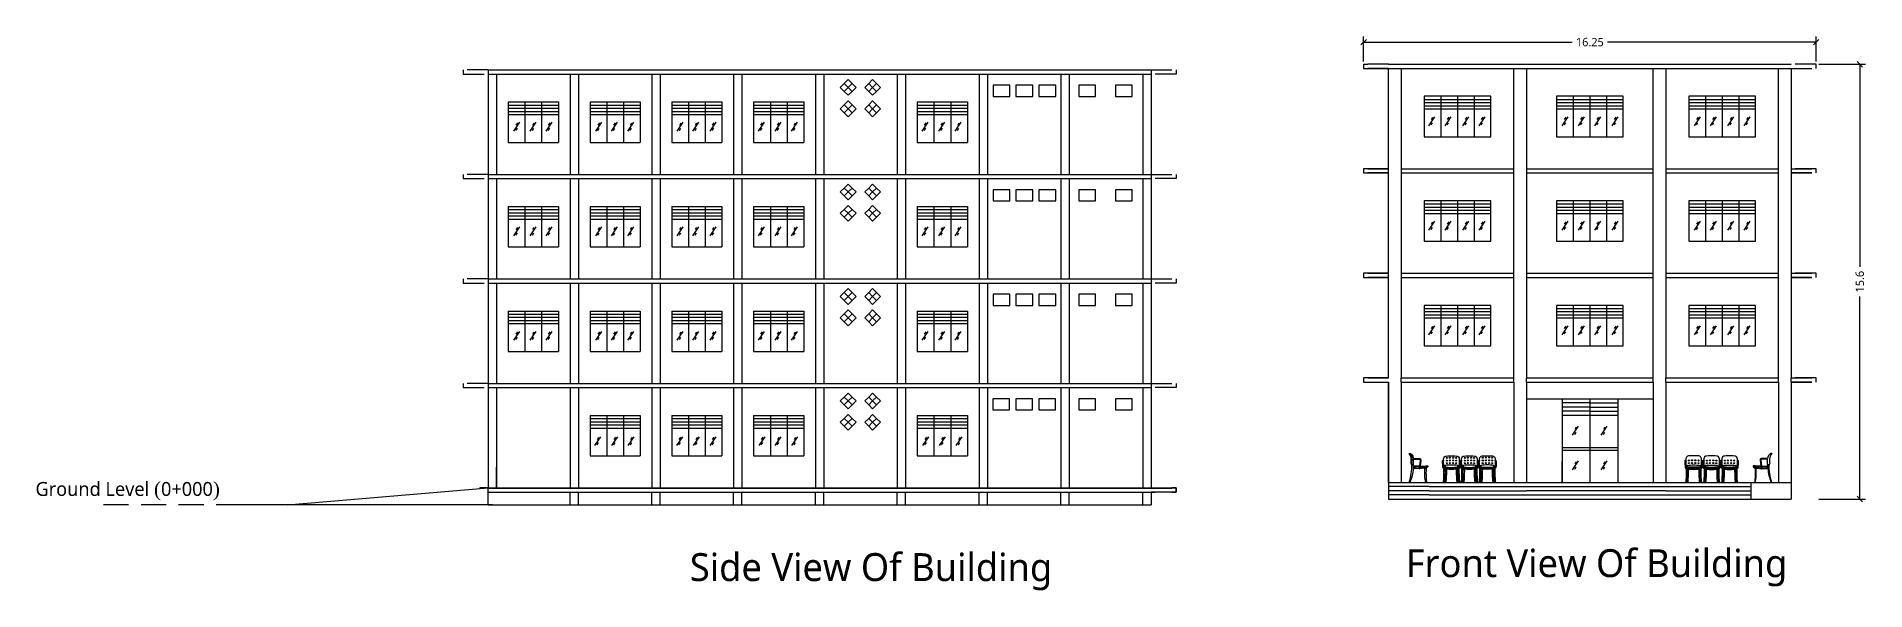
# Model space of a CAD drawing. Header units: metres. Extents: x 22814 to 23003, y 12423 to 12493.
# Drawn here: x 22937.7 to 23003.4, y 12435.7 to 12455.6 of the extents above; entities that cross this region are included whole.
import ezdxf

# ---------------------------------------------------------------- set-up
doc = ezdxf.new("R2010")
doc.units = ezdxf.units.M
doc.header["$PDMODE"] = 2
doc.linetypes.add('HIDDEN2', pattern=[4.7625, 3.175, -1.5875])
doc.linetypes.add('JIS_02_0.7', pattern=[1.35, 0.75, -0.6])
doc.layers.add('Dot', color=7, linetype='HIDDEN2')
doc.layers.add('lines', color=7, linetype='JIS_02_0.7')
doc.styles.add('Annotative', font='Microsoft YaHei Light.ttf')
doc.styles.get("Standard").update_dxf_attribs({"font": 'times.ttf'})
doc.dimstyles.new('Dim 2', dxfattribs={"dimtxt": 0.15, "dimasz": 0.2, "dimexe": 0.2, "dimexo": 0.1, "dimgap": 0.2, "dimtad": 0, "dimdec": 3, "dimdsep": 46, "dimtxsty": 'Annotative', "dimblk": 'OBLIQUE', "dimcen": 1, "dimadec": 0, "dimazin": 0, "dimtfac": 1, "dimtdec": 3, "dimtmove": 0, "dimatfit": 3, "dimfxl": 1, "dimarcsym": 0})

msp = doc.modelspace()

# ---------------------------------------------------------------- texts
at = {"insert": (22937.7095, 12439.5736), "char_height": 0.5, "width": 6.829325, "attachment_point": 1}
msp.add_mtext('{\\f@Microsoft YaHei Light|b0|i0|c134|p34;Ground Level }({\\f@Microsoft YaHei Light|b0|i0|c134|p34;0+000})', dxfattribs=at)
at = {"char_height": 1, "attachment_point": 1}
for s, width, insert in [('{\\f@Microsoft YaHei Light|b0|i0|c0|p34;Front \\f@Microsoft YaHei Light|b0|i0|c134|p34;View Of \\f@Microsoft YaHei Light|b0|i0|c0|p34;Building}', 13.835434, (22986.9071, 12437.161)), ('{\\f@Microsoft YaHei Light|b0|i0|c0|p34;Side View Of Building}', 12.953152, (22961.2042, 12437.0204))]:
    msp.add_mtext_dynamic_manual_height_columns(s, width=width, gutter_width=5, heights=[1.3111], dxfattribs=dict(at, insert=insert))

# ---------------------------------------------------------------- blocks, each defined once
blk = doc.blocks.new('_Oblique')
at = {"color": 0, "linetype": 'ByBlock', "lineweight": -2}
blk.add_line((-0.5, -0.5), (0.5, 0.5), dxfattribs=at)
blk = doc.blocks.new('*D253')
at = {"color": 0, "lineweight": -2, "transparency": 16777216}
for p, q in [((23001.743, 12454.561), (23003.412, 12454.561)), ((23003.212, 12454.561), (23003.212, 12447.288)), ((23003.212, 12438.961), (23003.212, 12446.234)), ((23001.743, 12438.961), (23003.412, 12438.961))]:
    blk.add_line(p, q, dxfattribs=at)
at = {"layer": 'Defpoints', "color": 0, "transparency": 16777216}
for p in [(23001.643, 12454.561), (23001.643, 12438.961), (23003.212, 12438.961)]:
    blk.add_point(p, dxfattribs=at)
at = {"color": 0, "lineweight": -2, "transparency": 16777216, "xscale": 0.2, "yscale": 0.2, "zscale": 0.2}
for p, rotation in [((23003.212, 12454.561), 90), ((23003.212, 12438.961), 270)]:
    blk.add_blockref('_Oblique', p, dxfattribs=dict(at, rotation=rotation))
at = {"color": 0, "transparency": 16777216, "insert": (23003.212, 12446.761), "char_height": 0.15, "attachment_point": 5, "rotation": 90, "style": 'Annotative'}
blk.add_mtext('{\\H2x;15.6}', dxfattribs=at)
blk = doc.blocks.new('*D254')
at = {"color": 0, "lineweight": -2, "transparency": 16777216}
for p, q in [((22985.393, 12454.661), (22985.393, 12455.554)), ((22985.393, 12455.354), (22992.888, 12455.354)), ((23001.643, 12455.354), (22994.148, 12455.354)), ((23001.643, 12454.661), (23001.643, 12455.554))]:
    blk.add_line(p, q, dxfattribs=at)
at = {"layer": 'Defpoints', "color": 0, "transparency": 16777216}
for p in [(22985.393, 12455.354), (22985.393, 12454.561), (23001.643, 12454.561)]:
    blk.add_point(p, dxfattribs=at)
at = {"color": 0, "lineweight": -2, "transparency": 16777216, "xscale": 0.2, "yscale": 0.2, "zscale": 0.2, "rotation": 180}
blk.add_blockref('_Oblique', (22985.393, 12455.354), dxfattribs=at)
at = {"color": 0, "lineweight": -2, "transparency": 16777216, "xscale": 0.2, "yscale": 0.2, "zscale": 0.2}
blk.add_blockref('_Oblique', (23001.643, 12455.354), dxfattribs=at)
at = {"color": 0, "transparency": 16777216, "insert": (22993.518, 12455.354), "char_height": 0.15, "attachment_point": 5, "style": 'Annotative'}
blk.add_mtext('{\\H2x;16.25}', dxfattribs=at)

# ---------------------------------------------------------------- dimensions: what is measured, and where the dimension line sits
dim = msp.add_linear_dim(base=(22985.3933, 12455.3543), p1=(23001.6433, 12454.5613), p2=(22985.3933, 12454.5613), text='{\\H2x;<>}', dimstyle='Dim 2')
dim.commit()
dim.dimension.update_dxf_attribs({"geometry": '*D254', "text_midpoint": (22993.5183, 12455.3543)})
dim = msp.add_linear_dim(base=(23003.2121, 12438.9613), p1=(23001.6433, 12454.5613), p2=(23001.6433, 12438.9613), angle=90, text='{\\H2x;<>}', dimstyle='Dim 2')
dim.commit()
dim.dimension.update_dxf_attribs({"geometry": '*D253', "text_midpoint": (23003.2121, 12446.7613), "dimtype": 160})

# ---------------------------------------------------------------- linework, layer by layer
for p, q in [((22953.9638, 12454.3582), (22953.9638, 12450.6082)), ((22953.9638, 12454.3582), (22977.7638, 12454.3582)), ((22977.7638, 12454.3582), (22977.7638, 12450.6082)), ((22986.2933, 12454.5613), (22985.5433, 12454.5613)), ((22986.2933, 12454.4113), (22985.5433, 12454.4113)), ((22986.2933, 12454.5613), (23000.7433, 12454.5613)), ((22986.2933, 12443.3113), (22986.2933, 12454.4113)), ((22986.2933, 12454.4113), (23000.7433, 12454.4113)), ((22986.7433, 12454.4113), (22986.7433, 12443.3113)), ((22990.7933, 12443.3113), (22990.7933, 12454.4113)), ((22991.2433, 12454.4113), (22991.2433, 12443.3113)), ((22995.7933, 12443.3113), (22995.7933, 12454.4113)), ((22996.2433, 12454.4113), (22996.2433, 12443.3113)), ((23000.2933, 12443.3113), (23000.2933, 12454.4113)), ((23000.7433, 12454.4113), (23000.7433, 12443.3113)), ((22953.9638, 12454.2082), (22977.7638, 12454.2082)), ((22954.2638, 12454.2082), (22954.2638, 12450.6082)), ((22956.9013, 12454.2082), (22956.9013, 12450.6082)), ((22957.2013, 12454.2082), (22957.2013, 12450.6082)), ((22959.8388, 12454.2082), (22959.8388, 12450.6082)), ((22960.1388, 12454.2082), (22960.1388, 12450.6082)), ((22962.7763, 12454.2082), (22962.7763, 12450.6082)), ((22963.0763, 12454.2082), (22963.0763, 12450.6082)), ((22965.7138, 12454.2082), (22965.7138, 12450.6082)), ((22966.0138, 12454.2082), (22966.0138, 12450.6082)), ((22968.6513, 12454.2082), (22968.6513, 12450.6082)), ((22968.9513, 12454.2082), (22968.9513, 12450.6082)), ((22971.5888, 12454.2082), (22971.5888, 12450.6082)), ((22971.8888, 12454.2082), (22971.8888, 12450.6082)), ((22974.5263, 12454.2082), (22974.5263, 12450.6082)), ((22974.8263, 12454.2082), (22974.8263, 12450.6082)), ((22977.4638, 12454.2082), (22977.4638, 12450.6082)), ((22954.6826, 12453.2082), (22956.4826, 12453.2082)), ((22954.6826, 12453.2082), (22954.6826, 12451.7582)), ((22954.6826, 12453.0957), (22956.4826, 12453.0957)), ((22954.6826, 12452.9832), (22956.4826, 12452.9832)), ((22955.2826, 12453.2082), (22955.2826, 12451.7582)), ((22955.8826, 12453.2082), (22955.8826, 12451.7582)), ((22956.4826, 12453.2082), (22956.4826, 12451.7582)), ((22957.6201, 12453.2082), (22959.4201, 12453.2082)), ((22957.6201, 12453.2082), (22957.6201, 12451.7582)), ((22957.6201, 12453.0957), (22959.4201, 12453.0957)), ((22957.6201, 12452.9832), (22959.4201, 12452.9832)), ((22958.2201, 12453.2082), (22958.2201, 12451.7582)), ((22958.8201, 12453.2082), (22958.8201, 12451.7582)), ((22959.4201, 12453.2082), (22959.4201, 12451.7582)), ((22960.5576, 12453.2082), (22962.3576, 12453.2082)), ((22960.5576, 12453.2082), (22960.5576, 12451.7582)), ((22960.5576, 12453.0957), (22962.3576, 12453.0957)), ((22960.5576, 12452.9832), (22962.3576, 12452.9832)), ((22961.1576, 12453.2082), (22961.1576, 12451.7582)), ((22961.7576, 12453.2082), (22961.7576, 12451.7582)), ((22962.3576, 12453.2082), (22962.3576, 12451.7582)), ((22963.4951, 12453.2082), (22965.2951, 12453.2082)), ((22963.4951, 12453.2082), (22963.4951, 12451.7582)), ((22963.4951, 12453.0957), (22965.2951, 12453.0957)), ((22963.4951, 12452.9832), (22965.2951, 12452.9832)), ((22964.0951, 12453.2082), (22964.0951, 12451.7582)), ((22964.6951, 12453.2082), (22964.6951, 12451.7582)), ((22965.2951, 12453.2082), (22965.2951, 12451.7582)), ((22969.3701, 12453.2082), (22971.1701, 12453.2082)), ((22969.3701, 12453.2082), (22969.3701, 12451.7582)), ((22969.3701, 12453.0957), (22971.1701, 12453.0957)), ((22969.3701, 12452.9832), (22971.1701, 12452.9832)), ((22969.9701, 12453.2082), (22969.9701, 12451.7582)), ((22970.5701, 12453.2082), (22970.5701, 12451.7582)), ((22971.1701, 12453.2082), (22971.1701, 12451.7582)), ((22987.5683, 12453.4113), (22987.5683, 12451.9613)), ((22989.9683, 12453.4113), (22987.5683, 12453.4113)), ((22987.5683, 12453.2988), (22989.9683, 12453.2988)), ((22987.5683, 12453.1863), (22989.9683, 12453.1863)), ((22987.5683, 12453.0738), (22989.9683, 12453.0738)), ((22988.1683, 12453.4113), (22988.1683, 12451.9613)), ((22988.7683, 12453.4113), (22988.7683, 12451.9613)), ((22989.3683, 12453.4113), (22989.3683, 12451.9613)), ((22992.3183, 12453.4113), (22992.3183, 12451.9613)), ((22994.7183, 12453.4113), (22992.3183, 12453.4113)), ((22992.3183, 12453.2988), (22994.7183, 12453.2988)), ((22992.3183, 12453.1863), (22994.7183, 12453.1863)), ((22992.3183, 12453.0738), (22994.7183, 12453.0738)), ((22992.9183, 12453.4113), (22992.9183, 12451.9613)), ((22993.5183, 12453.4113), (22993.5183, 12451.9613)), ((22994.1183, 12453.4113), (22994.1183, 12451.9613)), ((22997.0683, 12453.4113), (22997.0683, 12451.9613)), ((22999.4683, 12453.4113), (22997.0683, 12453.4113)), ((22997.0683, 12453.2988), (22999.4683, 12453.2988)), ((22997.0683, 12453.1863), (22999.4683, 12453.1863)), ((22997.0683, 12453.0738), (22999.4683, 12453.0738)), ((22997.6683, 12453.4113), (22997.6683, 12451.9613)), ((22998.2683, 12453.4113), (22998.2683, 12451.9613)), ((22998.8683, 12453.4113), (22998.8683, 12451.9613)), ((22954.6826, 12452.8707), (22956.4826, 12452.8707)), ((22954.6826, 12452.7582), (22956.4826, 12452.7582)), ((22954.8811, 12452.1573), (22955.0961, 12452.479)), ((22954.9713, 12452.3786), (22955.025, 12452.459)), ((22955.4755, 12452.1573), (22955.6906, 12452.479)), ((22955.5658, 12452.3786), (22955.6195, 12452.459)), ((22956.0413, 12452.1573), (22956.2564, 12452.479)), ((22956.1315, 12452.3786), (22956.1853, 12452.459)), ((22957.6201, 12452.8707), (22959.4201, 12452.8707)), ((22957.6201, 12452.7582), (22959.4201, 12452.7582)), ((22957.8244, 12452.1573), (22958.0394, 12452.479)), ((22957.9146, 12452.3786), (22957.9683, 12452.459)), ((22958.3862, 12452.1573), (22958.6013, 12452.479)), ((22958.4764, 12452.3786), (22958.5302, 12452.459)), ((22958.9787, 12452.1573), (22959.1938, 12452.479)), ((22959.0689, 12452.3786), (22959.1227, 12452.459)), ((22960.5576, 12452.8707), (22962.3576, 12452.8707)), ((22960.5576, 12452.7582), (22962.3576, 12452.7582)), ((22960.7529, 12452.1573), (22960.9679, 12452.479)), ((22960.8431, 12452.3786), (22960.8968, 12452.459)), ((22961.3158, 12452.1573), (22961.5309, 12452.479)), ((22961.406, 12452.3786), (22961.4598, 12452.459)), ((22961.9317, 12452.1573), (22962.1468, 12452.479)), ((22962.0219, 12452.3786), (22962.0757, 12452.459)), ((22963.4951, 12452.8707), (22965.2951, 12452.8707)), ((22963.4951, 12452.7582), (22965.2951, 12452.7582)), ((22963.6658, 12452.1573), (22963.8809, 12452.479)), ((22963.756, 12452.3786), (22963.8098, 12452.459)), ((22964.2647, 12452.1573), (22964.4798, 12452.479)), ((22964.3549, 12452.3786), (22964.4087, 12452.459)), ((22964.8549, 12452.1573), (22965.0699, 12452.479)), ((22964.9451, 12452.3786), (22964.9988, 12452.459)), ((22969.3701, 12452.8707), (22971.1701, 12452.8707)), ((22969.3701, 12452.7582), (22971.1701, 12452.7582)), ((22969.5425, 12452.1573), (22969.7576, 12452.479)), ((22969.6327, 12452.3786), (22969.6865, 12452.459)), ((22970.1422, 12452.1573), (22970.3573, 12452.479)), ((22970.2324, 12452.3786), (22970.2862, 12452.459)), ((22970.7346, 12452.1573), (22970.9496, 12452.479)), ((22970.8248, 12452.3786), (22970.8785, 12452.459)), ((22987.5683, 12452.9613), (22989.9683, 12452.9613)), ((22987.742, 12452.3573), (22987.957, 12452.679)), ((22987.8182, 12452.3853), (22987.872, 12452.4657)), ((22987.8322, 12452.5786), (22987.886, 12452.659)), ((22988.3188, 12452.3573), (22988.5339, 12452.679)), ((22988.3951, 12452.3853), (22988.4489, 12452.4657)), ((22988.409, 12452.5786), (22988.4628, 12452.659)), ((22988.9633, 12452.3573), (22989.1784, 12452.679)), ((22989.0396, 12452.3853), (22989.0934, 12452.4657)), ((22989.0535, 12452.5786), (22989.1073, 12452.659)), ((22989.5396, 12452.3573), (22989.7547, 12452.679)), ((22989.6159, 12452.3853), (22989.6696, 12452.4657)), ((22989.6298, 12452.5786), (22989.6836, 12452.659)), ((22992.3183, 12452.9613), (22994.7183, 12452.9613)), ((22992.522, 12452.3573), (22992.7371, 12452.679)), ((22992.5983, 12452.3853), (22992.652, 12452.4657)), ((22992.6122, 12452.5786), (22992.666, 12452.659)), ((22993.1097, 12452.3573), (22993.3248, 12452.679)), ((22993.186, 12452.3853), (22993.2397, 12452.4657)), ((22993.1999, 12452.5786), (22993.2537, 12452.659)), ((22993.6923, 12452.3573), (22993.9074, 12452.679)), ((22993.7686, 12452.3853), (22993.8223, 12452.4657)), ((22993.7825, 12452.5786), (22993.8363, 12452.659)), ((22994.3156, 12452.3573), (22994.5307, 12452.679)), ((22994.3919, 12452.3853), (22994.4457, 12452.4657)), ((22994.4058, 12452.5786), (22994.4596, 12452.659)), ((22997.0683, 12452.9613), (22999.4683, 12452.9613)), ((22997.2704, 12452.3573), (22997.4855, 12452.679)), ((22997.3467, 12452.3853), (22997.4005, 12452.4657)), ((22997.3607, 12452.5786), (22997.4144, 12452.659)), ((22997.8451, 12452.3573), (22998.0601, 12452.679)), ((22997.9213, 12452.3853), (22997.9751, 12452.4657)), ((22997.9353, 12452.5786), (22997.989, 12452.659)), ((22998.4772, 12452.3573), (22998.6922, 12452.679)), ((22998.5534, 12452.3853), (22998.6072, 12452.4657)), ((22998.5674, 12452.5786), (22998.6211, 12452.659)), ((22999.0596, 12452.3573), (22999.2747, 12452.679)), ((22999.1359, 12452.3853), (22999.1897, 12452.4657)), ((22999.1498, 12452.5786), (22999.2036, 12452.659)), ((22954.6826, 12451.7582), (22956.4826, 12451.7582)), ((22954.9573, 12452.1853), (22955.0111, 12452.2657)), ((22955.5518, 12452.1853), (22955.6056, 12452.2657)), ((22956.1176, 12452.1853), (22956.1714, 12452.2657)), ((22957.6201, 12451.7582), (22959.4201, 12451.7582)), ((22957.9006, 12452.1853), (22957.9544, 12452.2657)), ((22958.4625, 12452.1853), (22958.5163, 12452.2657)), ((22959.055, 12452.1853), (22959.1087, 12452.2657)), ((22960.5576, 12451.7582), (22962.3576, 12451.7582)), ((22960.8291, 12452.1853), (22960.8829, 12452.2657)), ((22961.3921, 12452.1853), (22961.4458, 12452.2657)), ((22962.008, 12452.1853), (22962.0617, 12452.2657)), ((22963.4951, 12451.7582), (22965.2951, 12451.7582)), ((22963.7421, 12452.1853), (22963.7958, 12452.2657)), ((22964.341, 12452.1853), (22964.3947, 12452.2657)), ((22964.9311, 12452.1853), (22964.9849, 12452.2657)), ((22969.3701, 12451.7582), (22971.1701, 12451.7582)), ((22969.6188, 12452.1853), (22969.6726, 12452.2657)), ((22970.2185, 12452.1853), (22970.2722, 12452.2657)), ((22970.8108, 12452.1853), (22970.8646, 12452.2657)), ((22987.5683, 12451.9613), (22989.3683, 12451.9613)), ((22992.3183, 12451.9613), (22994.1183, 12451.9613)), ((22997.0683, 12451.9613), (22998.8683, 12451.9613)), ((22953.9638, 12450.6082), (22953.9638, 12446.8582)), ((22953.9638, 12450.6082), (22977.7638, 12450.6082)), ((22953.9638, 12450.6082), (22977.7638, 12450.6082)), ((22953.9638, 12450.4582), (22977.7638, 12450.4582)), ((22954.2638, 12450.4582), (22954.2638, 12446.8582)), ((22956.9013, 12450.4582), (22956.9013, 12446.8582)), ((22957.2013, 12450.4582), (22957.2013, 12446.8582)), ((22959.8388, 12450.4582), (22959.8388, 12446.8582)), ((22960.1388, 12450.4582), (22960.1388, 12446.8582)), ((22962.7763, 12450.4582), (22962.7763, 12446.8582)), ((22963.0763, 12450.4582), (22963.0763, 12446.8582)), ((22965.7138, 12450.4582), (22965.7138, 12446.8582)), ((22966.0138, 12450.4582), (22966.0138, 12446.8582)), ((22968.6513, 12450.4582), (22968.6513, 12446.8582)), ((22968.9513, 12450.4582), (22968.9513, 12446.8582)), ((22971.5888, 12450.4582), (22971.5888, 12446.8582)), ((22971.8888, 12450.4582), (22971.8888, 12446.8582)), ((22974.5263, 12450.4582), (22974.5263, 12446.8582)), ((22974.8263, 12450.4582), (22974.8263, 12446.8582)), ((22977.4638, 12450.4582), (22977.4638, 12446.8582)), ((22977.7638, 12450.6082), (22977.7638, 12446.8582)), ((22986.2933, 12450.8113), (22985.5433, 12450.8113)), ((22986.2933, 12450.6613), (22985.5433, 12450.6613)), ((22986.7433, 12450.8113), (22990.7933, 12450.8113)), ((22986.7433, 12450.6613), (22990.7933, 12450.6613)), ((22991.2433, 12450.8113), (22995.7933, 12450.8113)), ((22991.2433, 12450.6613), (22995.7933, 12450.6613)), ((22996.2433, 12450.8113), (23000.2933, 12450.8113)), ((22996.2433, 12450.6613), (23000.2933, 12450.6613)), ((23000.7433, 12450.8113), (23001.4933, 12450.8113)), ((23001.4933, 12450.6613), (23000.7433, 12450.6613)), ((22954.6826, 12449.4582), (22956.4826, 12449.4582)), ((22954.6826, 12449.4582), (22954.6826, 12448.0082)), ((22954.6826, 12449.3457), (22956.4826, 12449.3457)), ((22954.6826, 12449.2332), (22956.4826, 12449.2332)), ((22954.6826, 12449.1207), (22956.4826, 12449.1207)), ((22955.2826, 12449.4582), (22955.2826, 12448.0082)), ((22955.8826, 12449.4582), (22955.8826, 12448.0082)), ((22956.4826, 12449.4582), (22956.4826, 12448.0082)), ((22957.6201, 12449.4582), (22959.4201, 12449.4582)), ((22957.6201, 12449.4582), (22957.6201, 12448.0082)), ((22957.6201, 12449.3457), (22959.4201, 12449.3457)), ((22957.6201, 12449.2332), (22959.4201, 12449.2332)), ((22957.6201, 12449.1207), (22959.4201, 12449.1207)), ((22958.2201, 12449.4582), (22958.2201, 12448.0082)), ((22958.8201, 12449.4582), (22958.8201, 12448.0082)), ((22959.4201, 12449.4582), (22959.4201, 12448.0082)), ((22960.5576, 12449.4582), (22962.3576, 12449.4582)), ((22960.5576, 12449.4582), (22960.5576, 12448.0082)), ((22960.5576, 12449.3457), (22962.3576, 12449.3457)), ((22960.5576, 12449.2332), (22962.3576, 12449.2332)), ((22960.5576, 12449.1207), (22962.3576, 12449.1207)), ((22961.1576, 12449.4582), (22961.1576, 12448.0082)), ((22961.7576, 12449.4582), (22961.7576, 12448.0082)), ((22962.3576, 12449.4582), (22962.3576, 12448.0082)), ((22963.4951, 12449.4582), (22965.2951, 12449.4582)), ((22963.4951, 12449.4582), (22963.4951, 12448.0082)), ((22963.4951, 12449.3457), (22965.2951, 12449.3457)), ((22963.4951, 12449.2332), (22965.2951, 12449.2332)), ((22963.4951, 12449.1207), (22965.2951, 12449.1207)), ((22964.0951, 12449.4582), (22964.0951, 12448.0082)), ((22964.6951, 12449.4582), (22964.6951, 12448.0082)), ((22965.2951, 12449.4582), (22965.2951, 12448.0082)), ((22969.3701, 12449.4582), (22971.1701, 12449.4582)), ((22969.3701, 12449.4582), (22969.3701, 12448.0082)), ((22969.3701, 12449.3457), (22971.1701, 12449.3457)), ((22969.3701, 12449.2332), (22971.1701, 12449.2332)), ((22969.3701, 12449.1207), (22971.1701, 12449.1207)), ((22969.9701, 12449.4582), (22969.9701, 12448.0082)), ((22970.5701, 12449.4582), (22970.5701, 12448.0082)), ((22971.1701, 12449.4582), (22971.1701, 12448.0082)), ((22987.5683, 12449.6613), (22987.5683, 12448.2113)), ((22989.9683, 12449.6613), (22987.5683, 12449.6613)), ((22987.5683, 12449.5488), (22989.9683, 12449.5488)), ((22987.5683, 12449.4363), (22989.9683, 12449.4363)), ((22987.5683, 12449.3238), (22989.9683, 12449.3238)), ((22987.5683, 12449.2113), (22989.9683, 12449.2113)), ((22988.1683, 12449.6613), (22988.1683, 12448.2113)), ((22988.7683, 12449.6613), (22988.7683, 12448.2113)), ((22989.3683, 12449.6613), (22989.3683, 12448.2113)), ((22992.3183, 12449.6613), (22992.3183, 12448.2113)), ((22994.7183, 12449.6613), (22992.3183, 12449.6613)), ((22992.3183, 12449.5488), (22994.7183, 12449.5488)), ((22992.3183, 12449.4363), (22994.7183, 12449.4363)), ((22992.3183, 12449.3238), (22994.7183, 12449.3238)), ((22992.3183, 12449.2113), (22994.7183, 12449.2113)), ((22992.9183, 12449.6613), (22992.9183, 12448.2113)), ((22993.5183, 12449.6613), (22993.5183, 12448.2113)), ((22994.1183, 12449.6613), (22994.1183, 12448.2113)), ((22997.0683, 12449.6613), (22997.0683, 12448.2113)), ((22999.4683, 12449.6613), (22997.0683, 12449.6613)), ((22997.0683, 12449.5488), (22999.4683, 12449.5488)), ((22997.0683, 12449.4363), (22999.4683, 12449.4363)), ((22997.0683, 12449.3238), (22999.4683, 12449.3238)), ((22997.0683, 12449.2113), (22999.4683, 12449.2113)), ((22997.6683, 12449.6613), (22997.6683, 12448.2113)), ((22998.2683, 12449.6613), (22998.2683, 12448.2113)), ((22998.8683, 12449.6613), (22998.8683, 12448.2113)), ((22954.6826, 12449.0082), (22956.4826, 12449.0082)), ((22954.8811, 12448.4073), (22955.0961, 12448.729)), ((22954.9573, 12448.4353), (22955.0111, 12448.5157)), ((22954.9713, 12448.6286), (22955.025, 12448.709)), ((22955.4755, 12448.4073), (22955.6906, 12448.729)), ((22955.5518, 12448.4353), (22955.6056, 12448.5157)), ((22955.5658, 12448.6286), (22955.6195, 12448.709)), ((22956.0413, 12448.4073), (22956.2564, 12448.729)), ((22956.1176, 12448.4353), (22956.1714, 12448.5157)), ((22956.1315, 12448.6286), (22956.1853, 12448.709)), ((22957.6201, 12449.0082), (22959.4201, 12449.0082)), ((22957.8244, 12448.4073), (22958.0394, 12448.729)), ((22957.9006, 12448.4353), (22957.9544, 12448.5157)), ((22957.9146, 12448.6286), (22957.9683, 12448.709)), ((22958.3862, 12448.4073), (22958.6013, 12448.729)), ((22958.4625, 12448.4353), (22958.5163, 12448.5157)), ((22958.4764, 12448.6286), (22958.5302, 12448.709)), ((22958.9787, 12448.4073), (22959.1938, 12448.729)), ((22959.055, 12448.4353), (22959.1087, 12448.5157)), ((22959.0689, 12448.6286), (22959.1227, 12448.709)), ((22960.5576, 12449.0082), (22962.3576, 12449.0082)), ((22960.7529, 12448.4073), (22960.9679, 12448.729)), ((22960.8291, 12448.4353), (22960.8829, 12448.5157)), ((22960.8431, 12448.6286), (22960.8968, 12448.709)), ((22961.3158, 12448.4073), (22961.5309, 12448.729)), ((22961.3921, 12448.4353), (22961.4458, 12448.5157)), ((22961.406, 12448.6286), (22961.4598, 12448.709)), ((22961.9317, 12448.4073), (22962.1468, 12448.729)), ((22962.008, 12448.4353), (22962.0617, 12448.5157)), ((22962.0219, 12448.6286), (22962.0757, 12448.709)), ((22963.4951, 12449.0082), (22965.2951, 12449.0082)), ((22963.6658, 12448.4073), (22963.8809, 12448.729)), ((22963.7421, 12448.4353), (22963.7958, 12448.5157)), ((22963.756, 12448.6286), (22963.8098, 12448.709)), ((22964.2647, 12448.4073), (22964.4798, 12448.729)), ((22964.341, 12448.4353), (22964.3947, 12448.5157)), ((22964.3549, 12448.6286), (22964.4087, 12448.709)), ((22964.8549, 12448.4073), (22965.0699, 12448.729)), ((22964.9311, 12448.4353), (22964.9849, 12448.5157)), ((22964.9451, 12448.6286), (22964.9988, 12448.709)), ((22969.3701, 12449.0082), (22971.1701, 12449.0082)), ((22969.5425, 12448.4073), (22969.7576, 12448.729)), ((22969.6188, 12448.4353), (22969.6726, 12448.5157)), ((22969.6327, 12448.6286), (22969.6865, 12448.709)), ((22970.1422, 12448.4073), (22970.3573, 12448.729)), ((22970.2185, 12448.4353), (22970.2722, 12448.5157)), ((22970.2324, 12448.6286), (22970.2862, 12448.709)), ((22970.7346, 12448.4073), (22970.9496, 12448.729)), ((22970.8108, 12448.4353), (22970.8646, 12448.5157)), ((22970.8248, 12448.6286), (22970.8785, 12448.709)), ((22987.742, 12448.6073), (22987.957, 12448.929)), ((22987.8182, 12448.6353), (22987.872, 12448.7157)), ((22987.8322, 12448.8286), (22987.886, 12448.909)), ((22988.3188, 12448.6073), (22988.5339, 12448.929)), ((22988.3951, 12448.6353), (22988.4489, 12448.7157)), ((22988.409, 12448.8286), (22988.4628, 12448.909)), ((22988.9633, 12448.6073), (22989.1784, 12448.929)), ((22989.0396, 12448.6353), (22989.0934, 12448.7157)), ((22989.0535, 12448.8286), (22989.1073, 12448.909)), ((22989.5396, 12448.6073), (22989.7547, 12448.929)), ((22989.6159, 12448.6353), (22989.6696, 12448.7157)), ((22989.6298, 12448.8286), (22989.6836, 12448.909)), ((22992.522, 12448.6073), (22992.7371, 12448.929)), ((22992.5983, 12448.6353), (22992.652, 12448.7157)), ((22992.6122, 12448.8286), (22992.666, 12448.909)), ((22993.1097, 12448.6073), (22993.3248, 12448.929)), ((22993.186, 12448.6353), (22993.2397, 12448.7157)), ((22993.1999, 12448.8286), (22993.2537, 12448.909)), ((22993.6923, 12448.6073), (22993.9074, 12448.929)), ((22993.7686, 12448.6353), (22993.8223, 12448.7157)), ((22993.7825, 12448.8286), (22993.8363, 12448.909)), ((22994.3156, 12448.6073), (22994.5307, 12448.929)), ((22994.3919, 12448.6353), (22994.4457, 12448.7157)), ((22994.4058, 12448.8286), (22994.4596, 12448.909)), ((22997.2704, 12448.6073), (22997.4855, 12448.929)), ((22997.3467, 12448.6353), (22997.4005, 12448.7157)), ((22997.3607, 12448.8286), (22997.4144, 12448.909)), ((22997.8451, 12448.6073), (22998.0601, 12448.929)), ((22997.9213, 12448.6353), (22997.9751, 12448.7157)), ((22997.9353, 12448.8286), (22997.989, 12448.909)), ((22998.4772, 12448.6073), (22998.6922, 12448.929)), ((22998.5534, 12448.6353), (22998.6072, 12448.7157)), ((22998.5674, 12448.8286), (22998.6211, 12448.909)), ((22999.0596, 12448.6073), (22999.2747, 12448.929)), ((22999.1359, 12448.6353), (22999.1897, 12448.7157)), ((22999.1498, 12448.8286), (22999.2036, 12448.909)), ((22954.6826, 12448.0082), (22956.4826, 12448.0082)), ((22957.6201, 12448.0082), (22959.4201, 12448.0082)), ((22960.5576, 12448.0082), (22962.3576, 12448.0082)), ((22963.4951, 12448.0082), (22965.2951, 12448.0082)), ((22969.3701, 12448.0082), (22971.1701, 12448.0082)), ((22987.5683, 12448.2113), (22989.3683, 12448.2113)), ((22992.3183, 12448.2113), (22994.1183, 12448.2113)), ((22997.0683, 12448.2113), (22998.8683, 12448.2113)), ((22953.9638, 12446.8582), (22953.9638, 12443.1082)), ((22953.9638, 12446.8582), (22977.7638, 12446.8582)), ((22953.9638, 12446.8582), (22977.7638, 12446.8582)), ((22953.9638, 12446.7082), (22977.7638, 12446.7082)), ((22954.2638, 12446.7082), (22954.2638, 12443.1082)), ((22956.9013, 12446.7082), (22956.9013, 12443.1082)), ((22957.2013, 12446.7082), (22957.2013, 12443.1082)), ((22959.8388, 12446.7082), (22959.8388, 12443.1082)), ((22960.1388, 12446.7082), (22960.1388, 12443.1082)), ((22962.7763, 12446.7082), (22962.7763, 12443.1082)), ((22963.0763, 12446.7082), (22963.0763, 12443.1082)), ((22965.7138, 12446.7082), (22965.7138, 12443.1082)), ((22966.0138, 12446.7082), (22966.0138, 12443.1082)), ((22968.6513, 12446.7082), (22968.6513, 12443.1082)), ((22968.9513, 12446.7082), (22968.9513, 12443.1082)), ((22971.5888, 12446.7082), (22971.5888, 12443.1082)), ((22971.8888, 12446.7082), (22971.8888, 12443.1082)), ((22974.5263, 12446.7082), (22974.5263, 12443.1082)), ((22974.8263, 12446.7082), (22974.8263, 12443.1082)), ((22977.4638, 12446.7082), (22977.4638, 12443.1082)), ((22977.7638, 12446.8582), (22977.7638, 12443.1082)), ((22986.2933, 12447.0613), (22985.5433, 12447.0613)), ((22986.2933, 12446.9113), (22985.5433, 12446.9113)), ((22986.7433, 12447.0613), (22990.7933, 12447.0613)), ((22986.7433, 12446.9113), (22990.7933, 12446.9113)), ((22991.2433, 12447.0613), (22995.7933, 12447.0613)), ((22991.2433, 12446.9113), (22995.7933, 12446.9113)), ((22996.2433, 12447.0613), (23000.2933, 12447.0613)), ((22996.2433, 12446.9113), (23000.2933, 12446.9113)), ((23000.7433, 12447.0613), (23001.4933, 12447.0613)), ((23001.4933, 12446.9113), (23000.7433, 12446.9113)), ((22987.5683, 12445.9113), (22987.5683, 12444.4613)), ((22989.9683, 12445.9113), (22987.5683, 12445.9113)), ((22987.5683, 12445.7988), (22989.9683, 12445.7988)), ((22988.1683, 12445.9113), (22988.1683, 12444.4613)), ((22988.7683, 12445.9113), (22988.7683, 12444.4613)), ((22989.3683, 12445.9113), (22989.3683, 12444.4613)), ((22992.3183, 12445.9113), (22992.3183, 12444.4613)), ((22994.7183, 12445.9113), (22992.3183, 12445.9113)), ((22992.3183, 12445.7988), (22994.7183, 12445.7988)), ((22992.9183, 12445.9113), (22992.9183, 12444.4613)), ((22993.5183, 12445.9113), (22993.5183, 12444.4613)), ((22994.1183, 12445.9113), (22994.1183, 12444.4613)), ((22997.0683, 12445.9113), (22997.0683, 12444.4613)), ((22999.4683, 12445.9113), (22997.0683, 12445.9113)), ((22997.0683, 12445.7988), (22999.4683, 12445.7988)), ((22997.6683, 12445.9113), (22997.6683, 12444.4613)), ((22998.2683, 12445.9113), (22998.2683, 12444.4613)), ((22998.8683, 12445.9113), (22998.8683, 12444.4613)), ((22954.6826, 12445.7082), (22956.4826, 12445.7082)), ((22954.6826, 12445.7082), (22954.6826, 12444.2582)), ((22954.6826, 12445.5957), (22956.4826, 12445.5957)), ((22954.6826, 12445.4832), (22956.4826, 12445.4832)), ((22954.6826, 12445.3707), (22956.4826, 12445.3707)), ((22954.6826, 12445.2582), (22956.4826, 12445.2582)), ((22955.2826, 12445.7082), (22955.2826, 12444.2582)), ((22955.8826, 12445.7082), (22955.8826, 12444.2582)), ((22956.4826, 12445.7082), (22956.4826, 12444.2582)), ((22957.6201, 12445.7082), (22959.4201, 12445.7082)), ((22957.6201, 12445.7082), (22957.6201, 12444.2582)), ((22957.6201, 12445.5957), (22959.4201, 12445.5957)), ((22957.6201, 12445.4832), (22959.4201, 12445.4832)), ((22957.6201, 12445.3707), (22959.4201, 12445.3707)), ((22957.6201, 12445.2582), (22959.4201, 12445.2582)), ((22958.2201, 12445.7082), (22958.2201, 12444.2582)), ((22958.8201, 12445.7082), (22958.8201, 12444.2582)), ((22959.4201, 12445.7082), (22959.4201, 12444.2582)), ((22960.5576, 12445.7082), (22962.3576, 12445.7082)), ((22960.5576, 12445.7082), (22960.5576, 12444.2582)), ((22960.5576, 12445.5957), (22962.3576, 12445.5957)), ((22960.5576, 12445.4832), (22962.3576, 12445.4832)), ((22960.5576, 12445.3707), (22962.3576, 12445.3707)), ((22960.5576, 12445.2582), (22962.3576, 12445.2582)), ((22961.1576, 12445.7082), (22961.1576, 12444.2582)), ((22961.7576, 12445.7082), (22961.7576, 12444.2582)), ((22962.3576, 12445.7082), (22962.3576, 12444.2582)), ((22963.4951, 12445.7082), (22965.2951, 12445.7082)), ((22963.4951, 12445.7082), (22963.4951, 12444.2582)), ((22963.4951, 12445.5957), (22965.2951, 12445.5957)), ((22963.4951, 12445.4832), (22965.2951, 12445.4832)), ((22963.4951, 12445.3707), (22965.2951, 12445.3707)), ((22963.4951, 12445.2582), (22965.2951, 12445.2582)), ((22964.0951, 12445.7082), (22964.0951, 12444.2582)), ((22964.6951, 12445.7082), (22964.6951, 12444.2582)), ((22965.2951, 12445.7082), (22965.2951, 12444.2582)), ((22969.3701, 12445.7082), (22971.1701, 12445.7082)), ((22969.3701, 12445.7082), (22969.3701, 12444.2582)), ((22969.3701, 12445.5957), (22971.1701, 12445.5957)), ((22969.3701, 12445.4832), (22971.1701, 12445.4832)), ((22969.3701, 12445.3707), (22971.1701, 12445.3707)), ((22969.3701, 12445.2582), (22971.1701, 12445.2582)), ((22969.9701, 12445.7082), (22969.9701, 12444.2582)), ((22970.5701, 12445.7082), (22970.5701, 12444.2582)), ((22971.1701, 12445.7082), (22971.1701, 12444.2582)), ((22987.5683, 12445.6863), (22989.9683, 12445.6863)), ((22987.5683, 12445.5738), (22989.9683, 12445.5738)), ((22987.5683, 12445.4613), (22989.9683, 12445.4613)), ((22987.742, 12444.8573), (22987.957, 12445.179)), ((22987.8322, 12445.0786), (22987.886, 12445.159)), ((22988.3188, 12444.8573), (22988.5339, 12445.179)), ((22988.409, 12445.0786), (22988.4628, 12445.159)), ((22988.9633, 12444.8573), (22989.1784, 12445.179)), ((22989.0535, 12445.0786), (22989.1073, 12445.159)), ((22989.5396, 12444.8573), (22989.7547, 12445.179)), ((22989.6298, 12445.0786), (22989.6836, 12445.159)), ((22992.3183, 12445.6863), (22994.7183, 12445.6863)), ((22992.3183, 12445.5738), (22994.7183, 12445.5738)), ((22992.3183, 12445.4613), (22994.7183, 12445.4613)), ((22992.522, 12444.8573), (22992.7371, 12445.179)), ((22992.6122, 12445.0786), (22992.666, 12445.159)), ((22993.1097, 12444.8573), (22993.3248, 12445.179)), ((22993.1999, 12445.0786), (22993.2537, 12445.159)), ((22993.6923, 12444.8573), (22993.9074, 12445.179)), ((22993.7825, 12445.0786), (22993.8363, 12445.159)), ((22994.3156, 12444.8573), (22994.5307, 12445.179)), ((22994.4058, 12445.0786), (22994.4596, 12445.159)), ((22997.0683, 12445.6863), (22999.4683, 12445.6863)), ((22997.0683, 12445.5738), (22999.4683, 12445.5738)), ((22997.0683, 12445.4613), (22999.4683, 12445.4613)), ((22997.2704, 12444.8573), (22997.4855, 12445.179)), ((22997.3607, 12445.0786), (22997.4144, 12445.159)), ((22997.8451, 12444.8573), (22998.0601, 12445.179)), ((22997.9353, 12445.0786), (22997.989, 12445.159)), ((22998.4772, 12444.8573), (22998.6922, 12445.179)), ((22998.5674, 12445.0786), (22998.6211, 12445.159)), ((22999.0596, 12444.8573), (22999.2747, 12445.179)), ((22999.1498, 12445.0786), (22999.2036, 12445.159)), ((22954.8811, 12444.6573), (22955.0961, 12444.979)), ((22954.9573, 12444.6853), (22955.0111, 12444.7657)), ((22954.9713, 12444.8786), (22955.025, 12444.959)), ((22955.4755, 12444.6573), (22955.6906, 12444.979)), ((22955.5518, 12444.6853), (22955.6056, 12444.7657)), ((22955.5658, 12444.8786), (22955.6195, 12444.959)), ((22956.0413, 12444.6573), (22956.2564, 12444.979)), ((22956.1176, 12444.6853), (22956.1714, 12444.7657)), ((22956.1315, 12444.8786), (22956.1853, 12444.959)), ((22957.8244, 12444.6573), (22958.0394, 12444.979)), ((22957.9006, 12444.6853), (22957.9544, 12444.7657)), ((22957.9146, 12444.8786), (22957.9683, 12444.959)), ((22958.3862, 12444.6573), (22958.6013, 12444.979)), ((22958.4625, 12444.6853), (22958.5163, 12444.7657)), ((22958.4764, 12444.8786), (22958.5302, 12444.959)), ((22958.9787, 12444.6573), (22959.1938, 12444.979)), ((22959.055, 12444.6853), (22959.1087, 12444.7657)), ((22959.0689, 12444.8786), (22959.1227, 12444.959)), ((22960.7529, 12444.6573), (22960.9679, 12444.979)), ((22960.8291, 12444.6853), (22960.8829, 12444.7657)), ((22960.8431, 12444.8786), (22960.8968, 12444.959)), ((22961.3158, 12444.6573), (22961.5309, 12444.979)), ((22961.3921, 12444.6853), (22961.4458, 12444.7657)), ((22961.406, 12444.8786), (22961.4598, 12444.959)), ((22961.9317, 12444.6573), (22962.1468, 12444.979)), ((22962.008, 12444.6853), (22962.0617, 12444.7657)), ((22962.0219, 12444.8786), (22962.0757, 12444.959)), ((22963.6658, 12444.6573), (22963.8809, 12444.979)), ((22963.7421, 12444.6853), (22963.7958, 12444.7657)), ((22963.756, 12444.8786), (22963.8098, 12444.959)), ((22964.2647, 12444.6573), (22964.4798, 12444.979)), ((22964.341, 12444.6853), (22964.3947, 12444.7657)), ((22964.3549, 12444.8786), (22964.4087, 12444.959)), ((22964.8549, 12444.6573), (22965.0699, 12444.979)), ((22964.9311, 12444.6853), (22964.9849, 12444.7657)), ((22964.9451, 12444.8786), (22964.9988, 12444.959)), ((22969.5425, 12444.6573), (22969.7576, 12444.979)), ((22969.6188, 12444.6853), (22969.6726, 12444.7657)), ((22969.6327, 12444.8786), (22969.6865, 12444.959)), ((22970.1422, 12444.6573), (22970.3573, 12444.979)), ((22970.2185, 12444.6853), (22970.2722, 12444.7657)), ((22970.2324, 12444.8786), (22970.2862, 12444.959)), ((22970.7346, 12444.6573), (22970.9496, 12444.979)), ((22970.8108, 12444.6853), (22970.8646, 12444.7657)), ((22970.8248, 12444.8786), (22970.8785, 12444.959)), ((22987.5683, 12444.4613), (22989.3683, 12444.4613)), ((22987.8182, 12444.8853), (22987.872, 12444.9657)), ((22988.3951, 12444.8853), (22988.4489, 12444.9657)), ((22989.0396, 12444.8853), (22989.0934, 12444.9657)), ((22989.6159, 12444.8853), (22989.6696, 12444.9657)), ((22992.3183, 12444.4613), (22994.1183, 12444.4613)), ((22992.5983, 12444.8853), (22992.652, 12444.9657)), ((22993.186, 12444.8853), (22993.2397, 12444.9657)), ((22993.7686, 12444.8853), (22993.8223, 12444.9657)), ((22994.3919, 12444.8853), (22994.4457, 12444.9657)), ((22997.0683, 12444.4613), (22998.8683, 12444.4613)), ((22997.3467, 12444.8853), (22997.4005, 12444.9657)), ((22997.9213, 12444.8853), (22997.9751, 12444.9657)), ((22998.5534, 12444.8853), (22998.6072, 12444.9657)), ((22999.1359, 12444.8853), (22999.1897, 12444.9657)), ((22954.6826, 12444.2582), (22956.4826, 12444.2582)), ((22957.6201, 12444.2582), (22959.4201, 12444.2582)), ((22960.5576, 12444.2582), (22962.3576, 12444.2582)), ((22963.4951, 12444.2582), (22965.2951, 12444.2582)), ((22969.3701, 12444.2582), (22971.1701, 12444.2582)), ((22986.2933, 12443.1613), (22986.2933, 12438.9613)), ((22986.2933, 12439.5613), (22986.2933, 12443.1613)), ((22986.7433, 12443.3113), (22990.7933, 12443.3113)), ((22986.7433, 12443.1613), (22986.7433, 12443.3113)), ((22986.7433, 12443.3113), (22990.7933, 12443.3113)), ((22986.7433, 12443.1613), (22990.7933, 12443.1613)), ((22986.7433, 12443.1613), (22986.7433, 12439.5613)), ((22986.7433, 12443.1613), (22990.7933, 12443.1613)), ((22990.7933, 12443.1613), (22990.7933, 12443.3113)), ((22990.7933, 12443.1613), (22990.7933, 12439.5613)), ((22991.2433, 12443.3113), (22995.7933, 12443.3113)), ((22991.2433, 12443.1613), (22991.2433, 12443.3113)), ((22991.2433, 12443.3113), (22995.7933, 12443.3113)), ((22991.2433, 12443.1613), (22995.7933, 12443.1613)), ((22991.2433, 12443.1613), (22991.2433, 12439.5613)), ((22991.2433, 12443.1613), (22991.2433, 12442.5613)), ((22991.2433, 12443.1613), (22995.7933, 12443.1613)), ((22995.7933, 12443.1613), (22995.7933, 12443.3113)), ((22995.7933, 12443.1613), (22995.7933, 12439.5613)), ((22996.2433, 12443.3113), (23000.2933, 12443.3113)), ((22996.2433, 12443.1613), (22996.2433, 12443.3113)), ((22996.2433, 12443.3113), (23000.2933, 12443.3113)), ((22996.2433, 12443.1613), (23000.2933, 12443.1613)), ((22996.2433, 12443.1613), (22996.2433, 12439.5613)), ((22996.2433, 12443.1613), (23000.2933, 12443.1613)), ((23000.2933, 12443.1613), (23000.2933, 12443.3113)), ((23000.2933, 12443.1613), (23000.2933, 12439.5613)), ((23000.7433, 12443.3113), (23001.4933, 12443.3113)), ((23000.7433, 12443.3113), (23001.4933, 12443.3113)), ((23000.7433, 12443.1613), (23000.7433, 12443.3113)), ((23000.7433, 12443.3113), (23001.4933, 12443.3113)), ((23001.4933, 12443.1613), (23000.7433, 12443.1613)), ((23000.7433, 12443.1613), (23000.7433, 12438.9613)), ((23001.4933, 12443.1613), (23000.7433, 12443.1613)), ((22953.9638, 12443.1089), (22953.9638, 12439.3589)), ((22953.9638, 12443.1089), (22977.7638, 12443.1089)), ((22953.9638, 12443.1082), (22977.7638, 12443.1082)), ((22953.9638, 12443.1082), (22977.7638, 12443.1082)), ((22953.9638, 12442.9589), (22977.7638, 12442.9589)), ((22953.9638, 12442.9582), (22977.7638, 12442.9582)), ((22954.2638, 12442.9589), (22954.2638, 12439.3589)), ((22956.9013, 12442.9589), (22956.9013, 12439.3589)), ((22957.2013, 12442.9589), (22957.2013, 12439.3589)), ((22959.8388, 12442.9589), (22959.8388, 12439.3589)), ((22960.1388, 12442.9589), (22960.1388, 12439.3589)), ((22962.7763, 12442.9589), (22962.7763, 12439.3589)), ((22963.0763, 12442.9589), (22963.0763, 12439.3589)), ((22965.7138, 12442.9589), (22965.7138, 12439.3589)), ((22966.0138, 12442.9589), (22966.0138, 12439.3589)), ((22968.6513, 12442.9589), (22968.6513, 12439.3589)), ((22968.9513, 12442.9589), (22968.9513, 12439.3589)), ((22971.5888, 12442.9589), (22971.5888, 12439.3589)), ((22971.8888, 12442.9589), (22971.8888, 12439.3589)), ((22971.8888, 12442.9589), (22971.8888, 12442.5589)), ((22974.5263, 12442.9589), (22974.5263, 12439.3589)), ((22974.8263, 12442.9589), (22974.8263, 12439.3589)), ((22977.4638, 12442.9589), (22977.4638, 12439.3589)), ((22977.7638, 12443.1089), (22977.7638, 12439.3589)), ((22991.2433, 12442.5613), (22995.7933, 12442.5613)), ((22992.5183, 12442.5613), (22992.5183, 12440.3113)), ((22993.5183, 12442.5613), (22993.5183, 12440.3113)), ((22994.5183, 12442.5613), (22994.5183, 12440.3113)), ((22957.6201, 12441.9589), (22959.4201, 12441.9589)), ((22957.6201, 12441.9589), (22957.6201, 12440.5089)), ((22957.6201, 12441.8464), (22959.4201, 12441.8464)), ((22958.2201, 12441.9589), (22958.2201, 12440.5089)), ((22958.8201, 12441.9589), (22958.8201, 12440.5089)), ((22959.4201, 12441.9589), (22959.4201, 12440.5089)), ((22960.5576, 12441.9589), (22962.3576, 12441.9589)), ((22960.5576, 12441.9589), (22960.5576, 12440.5089)), ((22960.5576, 12441.8464), (22962.3576, 12441.8464)), ((22961.1576, 12441.9589), (22961.1576, 12440.5089)), ((22961.7576, 12441.9589), (22961.7576, 12440.5089)), ((22962.3576, 12441.9589), (22962.3576, 12440.5089)), ((22963.4951, 12441.9589), (22963.4951, 12440.5089)), ((22963.4951, 12441.9589), (22965.2951, 12441.9589)), ((22963.4951, 12441.8464), (22965.2951, 12441.8464)), ((22964.0951, 12441.9589), (22964.0951, 12440.5089)), ((22964.6951, 12441.9589), (22964.6951, 12440.5089)), ((22965.2951, 12441.9589), (22965.2951, 12440.5089)), ((22969.3701, 12441.9589), (22969.3701, 12440.5089)), ((22969.3701, 12441.9589), (22971.1701, 12441.9589)), ((22969.3701, 12441.8464), (22971.1701, 12441.8464)), ((22969.9701, 12441.9589), (22969.9701, 12440.5089)), ((22970.5701, 12441.9589), (22970.5701, 12440.5089)), ((22971.1701, 12441.9589), (22971.1701, 12440.5089)), ((22993.5183, 12442.4113), (22992.5183, 12442.4113)), ((22993.5183, 12442.2613), (22992.5183, 12442.2613)), ((22993.5183, 12442.1113), (22992.5183, 12442.1113)), ((22994.5183, 12441.9613), (22992.5183, 12441.9613)), ((22993.5183, 12442.4113), (22994.5183, 12442.4113)), ((22993.5183, 12442.2613), (22994.5183, 12442.2613)), ((22993.5183, 12442.1113), (22994.5183, 12442.1113)), ((22957.6201, 12441.7339), (22959.4201, 12441.7339)), ((22957.6201, 12441.6214), (22959.4201, 12441.6214)), ((22957.6201, 12441.5089), (22959.4201, 12441.5089)), ((22957.7979, 12440.8784), (22958.0129, 12441.2)), ((22957.8881, 12441.0996), (22957.9418, 12441.1801)), ((22958.3986, 12440.8784), (22958.6136, 12441.2)), ((22958.4888, 12441.0996), (22958.5425, 12441.1801)), ((22958.9938, 12440.8784), (22959.2088, 12441.2)), ((22959.084, 12441.0996), (22959.1377, 12441.1801)), ((22960.5576, 12441.7339), (22962.3576, 12441.7339)), ((22960.5576, 12441.6214), (22962.3576, 12441.6214)), ((22960.5576, 12441.5089), (22962.3576, 12441.5089)), ((22960.7354, 12440.8784), (22960.9504, 12441.2)), ((22960.8256, 12441.0996), (22960.8793, 12441.1801)), ((22961.3361, 12440.8784), (22961.5511, 12441.2)), ((22961.4263, 12441.0996), (22961.48, 12441.1801)), ((22961.9313, 12440.8784), (22962.1463, 12441.2)), ((22962.0215, 12441.0996), (22962.0752, 12441.1801)), ((22963.4951, 12441.7339), (22965.2951, 12441.7339)), ((22963.4951, 12441.6214), (22965.2951, 12441.6214)), ((22963.4951, 12441.5089), (22965.2951, 12441.5089)), ((22963.6909, 12440.8784), (22963.9059, 12441.2)), ((22963.7811, 12441.0996), (22963.8348, 12441.1801)), ((22964.2684, 12440.8784), (22964.4835, 12441.2)), ((22964.3586, 12441.0996), (22964.4124, 12441.1801)), ((22964.8715, 12440.8784), (22965.0865, 12441.2)), ((22964.9617, 12441.0996), (22965.0154, 12441.1801)), ((22969.3701, 12441.7339), (22971.1701, 12441.7339)), ((22969.3701, 12441.6214), (22971.1701, 12441.6214)), ((22969.3701, 12441.5089), (22971.1701, 12441.5089)), ((22969.5666, 12440.8784), (22969.7817, 12441.2)), ((22969.6568, 12441.0996), (22969.7106, 12441.1801)), ((22970.1643, 12440.8784), (22970.3794, 12441.2)), ((22970.2545, 12441.0996), (22970.3083, 12441.1801)), ((22970.7683, 12440.8784), (22970.9834, 12441.2)), ((22970.8585, 12441.0996), (22970.9123, 12441.1801)), ((22992.8968, 12441.2517), (22993.1119, 12441.5733)), ((22992.9731, 12441.2797), (22993.0268, 12441.3601)), ((22992.987, 12441.473), (22993.0408, 12441.5534)), ((22993.9292, 12441.2517), (22994.1443, 12441.5733)), ((22994.0055, 12441.2797), (22994.0592, 12441.3601)), ((22994.0194, 12441.473), (22994.0732, 12441.5534)), ((22957.6201, 12440.5089), (22959.4201, 12440.5089)), ((22957.8741, 12440.9064), (22957.9279, 12440.9868)), ((22958.4748, 12440.9064), (22958.5286, 12440.9868)), ((22959.07, 12440.9064), (22959.1238, 12440.9868)), ((22960.5576, 12440.5089), (22962.3576, 12440.5089)), ((22960.8116, 12440.9064), (22960.8654, 12440.9868)), ((22961.4123, 12440.9064), (22961.4661, 12440.9868)), ((22962.0075, 12440.9064), (22962.0613, 12440.9868)), ((22963.4951, 12440.5089), (22965.2951, 12440.5089)), ((22963.7671, 12440.9064), (22963.8209, 12440.9868)), ((22964.3447, 12440.9064), (22964.3984, 12440.9868)), ((22964.9477, 12440.9064), (22965.0015, 12440.9868)), ((22969.3701, 12440.5089), (22971.1701, 12440.5089)), ((22969.6429, 12440.9064), (22969.6967, 12440.9868)), ((22970.2406, 12440.9064), (22970.2943, 12440.9868)), ((22970.8446, 12440.9064), (22970.8983, 12440.9868)), ((22992.5183, 12440.8113), (22994.5183, 12440.8113)), ((22992.5183, 12440.7113), (22994.5183, 12440.7113)), ((22954.2638, 12439.3589), (22954.2638, 12440.1089)), ((22987.1862, 12440.1996), (22987.1204, 12440.1996)), ((22987.2048, 12440.1424), (22987.2048, 12440.1198)), ((22987.2048, 12440.1198), (22987.244, 12440.0594)), ((22987.3965, 12440.1198), (22987.2048, 12440.1198)), ((22987.5833, 12440.0799), (22987.6327, 12440.1269)), ((22987.5833, 12440.0799), (22987.5833, 12440.0691)), ((22987.5859, 12440.0824), (22987.5859, 12440.06)), ((22987.5899, 12440.0862), (22987.5899, 12440.06)), ((22987.6365, 12440.06), (22987.5899, 12440.06)), ((22987.5966, 12440.0926), (22987.5966, 12440.06)), ((22987.6045, 12440.1002), (22987.6045, 12440.06)), ((22987.6298, 12440.1242), (22987.6298, 12440.06)), ((22987.6365, 12440.1272), (22987.6365, 12440.06)), ((22987.6404, 12440.1275), (22987.6404, 12440.06)), ((22987.6431, 12440.1277), (22987.6431, 12440.0666)), ((22988.3264, 12440.1519), (22988.2689, 12440.1519)), ((22988.3203, 12440.0357), (22988.3203, 12440.0893)), ((22988.3227, 12440.0357), (22988.3227, 12440.0866)), ((22988.3264, 12440.0357), (22988.3264, 12440.0824)), ((22988.3264, 12440.0357), (22988.3692, 12440.0357)), ((22988.3313, 12440.0357), (22988.3313, 12440.0769)), ((22988.3508, 12440.0357), (22988.3508, 12440.0548)), ((22988.3582, 12440.0357), (22988.3582, 12440.0478)), ((22988.3643, 12440.0357), (22988.3643, 12440.0475)), ((22988.3692, 12440.0357), (22988.3692, 12440.0472)), ((22988.3729, 12440.0357), (22988.3729, 12440.0469)), ((22988.7263, 12440.0357), (22988.7263, 12440.0469)), ((22988.73, 12440.0357), (22988.73, 12440.0472)), ((22988.7728, 12440.0357), (22988.73, 12440.0357)), ((22988.7349, 12440.0357), (22988.7349, 12440.0475)), ((22988.741, 12440.0357), (22988.741, 12440.0478)), ((22988.7483, 12440.0357), (22988.7483, 12440.0548)), ((22988.7679, 12440.0357), (22988.7679, 12440.0769)), ((22988.7728, 12440.1519), (22988.8303, 12440.1519)), ((22988.7728, 12440.0357), (22988.7728, 12440.0824)), ((22988.7765, 12440.0357), (22988.7765, 12440.0866)), ((22988.7789, 12440.0357), (22988.7789, 12440.0893)), ((22988.7789, 12440.0357), (22988.7789, 12440.0893)), ((22988.9711, 12440.1519), (22988.9136, 12440.1519)), ((22988.965, 12440.0357), (22988.965, 12440.0893)), ((22988.9674, 12440.0357), (22988.9674, 12440.0866)), ((22988.9711, 12440.0357), (22988.9711, 12440.0824)), ((22988.9711, 12440.0357), (22989.0139, 12440.0357)), ((22988.976, 12440.0357), (22988.976, 12440.0769)), ((22988.9955, 12440.0357), (22988.9955, 12440.0548)), ((22989.0029, 12440.0357), (22989.0029, 12440.0478)), ((22989.009, 12440.0357), (22989.009, 12440.0475)), ((22989.0139, 12440.0357), (22989.0139, 12440.0472)), ((22989.0175, 12440.0357), (22989.0175, 12440.0469)), ((22989.371, 12440.0357), (22989.371, 12440.0469)), ((22989.3747, 12440.0357), (22989.3747, 12440.0472)), ((22989.4175, 12440.0357), (22989.3747, 12440.0357)), ((22989.3796, 12440.0357), (22989.3796, 12440.0475)), ((22989.3857, 12440.0357), (22989.3857, 12440.0478)), ((22989.393, 12440.0357), (22989.393, 12440.0548)), ((22989.4126, 12440.0357), (22989.4126, 12440.0769)), ((22989.4175, 12440.1519), (22989.475, 12440.1519)), ((22989.4175, 12440.0357), (22989.4175, 12440.0824)), ((22989.4211, 12440.0357), (22989.4211, 12440.0866)), ((22989.4236, 12440.0357), (22989.4236, 12440.0893)), ((22989.4236, 12440.0357), (22989.4236, 12440.0893)), ((22989.6158, 12440.1545), (22989.5583, 12440.1545)), ((22989.6097, 12440.0383), (22989.6097, 12440.092)), ((22989.6121, 12440.0383), (22989.6121, 12440.0892)), ((22989.6158, 12440.0383), (22989.6158, 12440.0851)), ((22989.6158, 12440.0383), (22989.6586, 12440.0383)), ((22989.6207, 12440.0383), (22989.6207, 12440.0795)), ((22989.6403, 12440.0383), (22989.6403, 12440.0574)), ((22989.6476, 12440.0383), (22989.6476, 12440.0505)), ((22989.6537, 12440.0383), (22989.6537, 12440.0501)), ((22989.6586, 12440.0383), (22989.6586, 12440.0498)), ((22989.6623, 12440.0383), (22989.6623, 12440.0496)), ((22990.0158, 12440.0383), (22990.0158, 12440.0496)), ((22990.0194, 12440.0383), (22990.0194, 12440.0498)), ((22990.0622, 12440.0383), (22990.0194, 12440.0383)), ((22990.0243, 12440.0383), (22990.0243, 12440.0501)), ((22990.0304, 12440.0383), (22990.0304, 12440.0505)), ((22990.0378, 12440.0383), (22990.0378, 12440.0574)), ((22990.0573, 12440.0383), (22990.0573, 12440.0795)), ((22990.0622, 12440.1545), (22990.1197, 12440.1545)), ((22990.0622, 12440.0383), (22990.0622, 12440.0851)), ((22990.0659, 12440.0383), (22990.0659, 12440.0892)), ((22990.0683, 12440.0383), (22990.0683, 12440.092)), ((22990.0683, 12440.0383), (22990.0683, 12440.092)), ((22992.8968, 12440.0059), (22993.1119, 12440.3276)), ((22992.9731, 12440.0339), (22993.0268, 12440.1143)), ((22992.987, 12440.2272), (22993.0408, 12440.3076)), ((22993.9292, 12440.0059), (22994.1443, 12440.3276)), ((22994.0055, 12440.0339), (22994.0592, 12440.1143)), ((22994.0194, 12440.2272), (22994.0732, 12440.3076)), ((22997.0223, 12440.1545), (22996.9649, 12440.1545)), ((22997.0162, 12440.0383), (22997.0162, 12440.092)), ((22997.0162, 12440.0383), (22997.0162, 12440.092)), ((22997.0187, 12440.0383), (22997.0187, 12440.0892)), ((22997.0223, 12440.0383), (22997.0223, 12440.0851)), ((22997.0223, 12440.0383), (22997.0651, 12440.0383)), ((22997.0272, 12440.0383), (22997.0272, 12440.0795)), ((22997.0468, 12440.0383), (22997.0468, 12440.0574)), ((22997.0541, 12440.0383), (22997.0541, 12440.0505)), ((22997.0603, 12440.0383), (22997.0603, 12440.0501)), ((22997.0651, 12440.0383), (22997.0651, 12440.0498)), ((22997.0688, 12440.0383), (22997.0688, 12440.0496)), ((22997.4223, 12440.0383), (22997.4223, 12440.0496)), ((22997.4259, 12440.0383), (22997.4259, 12440.0498)), ((22997.4688, 12440.0383), (22997.4259, 12440.0383)), ((22997.4308, 12440.0383), (22997.4308, 12440.0501)), ((22997.437, 12440.0383), (22997.437, 12440.0505)), ((22997.4443, 12440.0383), (22997.4443, 12440.0574)), ((22997.4639, 12440.0383), (22997.4639, 12440.0795)), ((22997.4688, 12440.1545), (22997.5262, 12440.1545)), ((22997.4688, 12440.0383), (22997.4688, 12440.0851)), ((22997.4724, 12440.0383), (22997.4724, 12440.0892)), ((22997.4749, 12440.0383), (22997.4749, 12440.092)), ((22997.6671, 12440.1519), (22997.6096, 12440.1519)), ((22997.661, 12440.0357), (22997.661, 12440.0893)), ((22997.661, 12440.0357), (22997.661, 12440.0893)), ((22997.6634, 12440.0357), (22997.6634, 12440.0866)), ((22997.6671, 12440.0357), (22997.6671, 12440.0824)), ((22997.6671, 12440.0357), (22997.7099, 12440.0357)), ((22997.672, 12440.0357), (22997.672, 12440.0769)), ((22997.6916, 12440.0357), (22997.6916, 12440.0548)), ((22997.6989, 12440.0357), (22997.6989, 12440.0478)), ((22997.705, 12440.0357), (22997.705, 12440.0475)), ((22997.7099, 12440.0357), (22997.7099, 12440.0472)), ((22997.7136, 12440.0357), (22997.7136, 12440.0469)), ((22998.067, 12440.0357), (22998.067, 12440.0469)), ((22998.0707, 12440.0357), (22998.0707, 12440.0472)), ((22998.1135, 12440.0357), (22998.0707, 12440.0357)), ((22998.0756, 12440.0357), (22998.0756, 12440.0475)), ((22998.0817, 12440.0357), (22998.0817, 12440.0478)), ((22998.089, 12440.0357), (22998.089, 12440.0548)), ((22998.1086, 12440.0357), (22998.1086, 12440.0769)), ((22998.1135, 12440.1519), (22998.171, 12440.1519)), ((22998.1135, 12440.0357), (22998.1135, 12440.0824)), ((22998.1172, 12440.0357), (22998.1172, 12440.0866)), ((22998.1196, 12440.0357), (22998.1196, 12440.0893)), ((22998.3118, 12440.1519), (22998.2543, 12440.1519)), ((22998.3057, 12440.0357), (22998.3057, 12440.0893)), ((22998.3057, 12440.0357), (22998.3057, 12440.0893)), ((22998.3081, 12440.0357), (22998.3081, 12440.0866)), ((22998.3118, 12440.0357), (22998.3118, 12440.0824)), ((22998.3118, 12440.0357), (22998.3546, 12440.0357)), ((22998.3167, 12440.0357), (22998.3167, 12440.0769)), ((22998.3362, 12440.0357), (22998.3362, 12440.0548)), ((22998.3436, 12440.0357), (22998.3436, 12440.0478)), ((22998.3497, 12440.0357), (22998.3497, 12440.0475)), ((22998.3546, 12440.0357), (22998.3546, 12440.0472)), ((22998.3582, 12440.0357), (22998.3582, 12440.0469)), ((22998.7117, 12440.0357), (22998.7117, 12440.0469)), ((22998.7154, 12440.0357), (22998.7154, 12440.0472)), ((22998.7582, 12440.0357), (22998.7154, 12440.0357)), ((22998.7203, 12440.0357), (22998.7203, 12440.0475)), ((22998.7264, 12440.0357), (22998.7264, 12440.0478)), ((22998.7337, 12440.0357), (22998.7337, 12440.0548)), ((22998.7533, 12440.0357), (22998.7533, 12440.0769)), ((22998.7582, 12440.1519), (22998.8157, 12440.1519)), ((22998.7582, 12440.0357), (22998.7582, 12440.0824)), ((22998.7618, 12440.0357), (22998.7618, 12440.0866)), ((22998.7643, 12440.0357), (22998.7643, 12440.0893)), ((22999.4415, 12440.1277), (22999.4415, 12440.0666)), ((22999.4441, 12440.1275), (22999.4441, 12440.06)), ((22999.4481, 12440.1272), (22999.4481, 12440.06)), ((22999.4481, 12440.06), (22999.4947, 12440.06)), ((22999.5013, 12440.0799), (22999.4519, 12440.1269)), ((22999.4548, 12440.1242), (22999.4548, 12440.06)), ((22999.48, 12440.1002), (22999.48, 12440.06)), ((22999.488, 12440.0926), (22999.488, 12440.06)), ((22999.4947, 12440.0862), (22999.4947, 12440.06)), ((22999.4986, 12440.0824), (22999.4986, 12440.06)), ((22999.5013, 12440.0799), (22999.5013, 12440.0691)), ((22999.6881, 12440.1198), (22999.8798, 12440.1198)), ((22999.8798, 12440.1198), (22999.8406, 12440.0594)), ((22999.8798, 12440.1424), (22999.8798, 12440.1198)), ((22999.8983, 12440.1996), (22999.9642, 12440.1996)), ((22946.7638, 12438.7589), (22953.9638, 12439.3589)), ((22953.9638, 12439.3589), (22977.7638, 12439.3589)), ((22953.9638, 12438.7589), (22953.9638, 12439.3589)), ((22953.9638, 12439.3589), (22977.7638, 12439.3589)), ((22953.9638, 12439.3582), (22977.7638, 12439.3582)), ((22953.9638, 12439.2082), (22953.9638, 12439.3582)), ((22953.9638, 12439.2089), (22977.7638, 12439.2089)), ((22953.9638, 12439.2082), (22977.7638, 12439.2082)), ((22954.1138, 12439.3589), (22977.9138, 12439.3589)), ((22954.1138, 12439.2089), (22977.9138, 12439.2089)), ((22956.9013, 12438.7589), (22956.9013, 12439.2089)), ((22957.2013, 12438.7589), (22957.2013, 12439.2089)), ((22959.8388, 12438.7589), (22959.8388, 12439.2089)), ((22960.1388, 12438.7589), (22960.1388, 12439.2089)), ((22962.7763, 12438.7589), (22962.7763, 12439.2089)), ((22963.0763, 12438.7589), (22963.0763, 12439.2089)), ((22965.7138, 12438.7589), (22965.7138, 12439.2089)), ((22966.0138, 12438.7589), (22966.0138, 12439.2089)), ((22966.0138, 12439.2089), (22968.6513, 12439.2089)), ((22966.0138, 12439.2082), (22968.6513, 12439.2082)), ((22966.0138, 12439.2082), (22968.6513, 12439.2082)), ((22966.1638, 12439.2089), (22968.8013, 12439.2089)), ((22968.6513, 12438.7589), (22968.6513, 12439.2089)), ((22968.9513, 12438.7589), (22968.9513, 12439.2089)), ((22971.5888, 12438.7589), (22971.5888, 12439.2089)), ((22971.8888, 12438.7589), (22971.8888, 12439.2089)), ((22974.5263, 12438.7589), (22974.5263, 12439.2089)), ((22974.8263, 12438.7589), (22974.8263, 12439.2089)), ((22977.4638, 12438.7589), (22977.4638, 12439.2089)), ((22977.7638, 12439.3589), (22978.5138, 12439.3589)), ((22977.7638, 12439.3582), (22978.5138, 12439.3582)), ((22977.7638, 12439.2089), (22977.7638, 12438.7589)), ((22978.5138, 12439.2089), (22977.7638, 12439.2089)), ((22977.9138, 12439.3589), (22978.6638, 12439.3589)), ((22978.6638, 12439.2089), (22977.9138, 12439.2089)), ((22978.5438, 12439.3589), (22978.5138, 12439.3589)), ((22978.5138, 12439.2089), (22978.5288, 12439.2089)), ((22978.5288, 12439.2089), (22978.5438, 12439.2089)), ((22978.6638, 12439.3589), (22978.5438, 12439.3589)), ((22978.6638, 12439.3589), (22978.6638, 12439.2089)), ((22986.2933, 12439.5613), (22990.7933, 12439.5613)), ((22987.7433, 12439.4113), (22986.2933, 12439.4113)), ((22987.7433, 12439.2613), (22986.2933, 12439.2613)), ((22987.7433, 12439.4113), (22990.7933, 12439.4113)), ((22987.7433, 12439.2613), (22990.7933, 12439.2613)), ((22991.2433, 12439.5613), (22995.7933, 12439.5613)), ((22991.2433, 12439.4113), (22996.2433, 12439.4113)), ((22996.2433, 12439.2613), (22991.2433, 12439.2613)), ((22995.7613, 12439.561), (22995.779, 12439.561)), ((22996.2433, 12439.5613), (23000.7433, 12439.5613)), ((22996.2433, 12439.4113), (22999.2933, 12439.4113)), ((22996.2433, 12439.2613), (22999.2933, 12439.2613)), ((22999.2933, 12439.5613), (22999.2933, 12438.9613)), ((22953.9638, 12438.7589), (22944.9508, 12438.7589)), ((22954.1138, 12438.7589), (22945.1008, 12438.7589)), ((22953.9638, 12438.7589), (22977.7638, 12438.7589)), ((22987.7433, 12439.1113), (22986.2933, 12439.1113)), ((22986.2933, 12438.9613), (22991.2433, 12438.9613)), ((22987.7433, 12439.1113), (22990.7933, 12439.1113)), ((22991.2433, 12439.1113), (22996.2433, 12439.1113)), ((22991.2433, 12438.9613), (22995.7933, 12438.9613)), ((22995.7933, 12438.9613), (23000.7433, 12438.9613)), ((22996.2433, 12439.1113), (22999.2933, 12439.1113))]:
    msp.add_line(p, q)
for points in [[(22966.7475, 12453.5888), (22966.8889, 12453.7303), (22966.7475, 12453.8717), (22966.6061, 12453.7303)], [(22966.8889, 12453.7303), (22967.0303, 12453.8717), (22966.8889, 12454.0131), (22966.7475, 12453.8717)], [(22966.8889, 12453.4474), (22967.0303, 12453.5888), (22966.8889, 12453.7303), (22966.7475, 12453.5888)], [(22967.0303, 12453.5888), (22967.1717, 12453.7303), (22967.0303, 12453.8717), (22966.8889, 12453.7303)], [(22967.6267, 12453.5888), (22967.7681, 12453.7303), (22967.6267, 12453.8717), (22967.4852, 12453.7303)], [(22967.7681, 12453.7303), (22967.9095, 12453.8717), (22967.7681, 12454.0131), (22967.6267, 12453.8717)], [(22967.7681, 12453.4474), (22967.9095, 12453.5888), (22967.7681, 12453.7303), (22967.6267, 12453.5888)], [(22967.9095, 12453.5888), (22968.0509, 12453.7303), (22967.9095, 12453.8717), (22967.7681, 12453.7303)], [(22972.0891, 12453.4082), (22972.6891, 12453.4082), (22972.6891, 12453.8082), (22972.0891, 12453.8082)], [(22972.9141, 12453.4082), (22973.5141, 12453.4082), (22973.5141, 12453.8082), (22972.9141, 12453.8082)], [(22973.7391, 12453.4082), (22974.3391, 12453.4082), (22974.3391, 12453.8082), (22973.7391, 12453.8082)], [(22975.1684, 12453.4082), (22975.7684, 12453.4082), (22975.7684, 12453.8082), (22975.1684, 12453.8082)], [(22976.4879, 12453.4082), (22977.0879, 12453.4082), (22977.0879, 12453.8082), (22976.4879, 12453.8082)], [(22966.7475, 12452.8229), (22966.8889, 12452.9643), (22966.7475, 12453.1058), (22966.6061, 12452.9643)], [(22966.8889, 12452.9643), (22967.0303, 12453.1058), (22966.8889, 12453.2472), (22966.7475, 12453.1058)], [(22967.0303, 12452.8229), (22967.1717, 12452.9643), (22967.0303, 12453.1058), (22966.8889, 12452.9643)], [(22967.6267, 12452.8229), (22967.7681, 12452.9643), (22967.6267, 12453.1058), (22967.4852, 12452.9643)], [(22967.7681, 12452.9643), (22967.9095, 12453.1058), (22967.7681, 12453.2472), (22967.6267, 12453.1058)], [(22967.9095, 12452.8229), (22968.0509, 12452.9643), (22967.9095, 12453.1058), (22967.7681, 12452.9643)], [(22966.8889, 12452.6815), (22967.0303, 12452.8229), (22966.8889, 12452.9643), (22966.7475, 12452.8229)], [(22967.7681, 12452.6815), (22967.9095, 12452.8229), (22967.7681, 12452.9643), (22967.6267, 12452.8229)], [(22966.7475, 12449.8388), (22966.8889, 12449.9803), (22966.7475, 12450.1217), (22966.6061, 12449.9803)], [(22966.8889, 12449.9803), (22967.0303, 12450.1217), (22966.8889, 12450.2631), (22966.7475, 12450.1217)], [(22966.8889, 12449.6974), (22967.0303, 12449.8388), (22966.8889, 12449.9803), (22966.7475, 12449.8388)], [(22967.0303, 12449.8388), (22967.1717, 12449.9803), (22967.0303, 12450.1217), (22966.8889, 12449.9803)], [(22967.6267, 12449.8388), (22967.7681, 12449.9803), (22967.6267, 12450.1217), (22967.4852, 12449.9803)], [(22967.7681, 12449.9803), (22967.9095, 12450.1217), (22967.7681, 12450.2631), (22967.6267, 12450.1217)], [(22967.7681, 12449.6974), (22967.9095, 12449.8388), (22967.7681, 12449.9803), (22967.6267, 12449.8388)], [(22967.9095, 12449.8388), (22968.0509, 12449.9803), (22967.9095, 12450.1217), (22967.7681, 12449.9803)], [(22972.0891, 12449.6582), (22972.6891, 12449.6582), (22972.6891, 12450.0582), (22972.0891, 12450.0582)], [(22972.9141, 12449.6582), (22973.5141, 12449.6582), (22973.5141, 12450.0582), (22972.9141, 12450.0582)], [(22973.7391, 12449.6582), (22974.3391, 12449.6582), (22974.3391, 12450.0582), (22973.7391, 12450.0582)], [(22975.1684, 12449.6582), (22975.7684, 12449.6582), (22975.7684, 12450.0582), (22975.1684, 12450.0582)], [(22976.4879, 12449.6582), (22977.0879, 12449.6582), (22977.0879, 12450.0582), (22976.4879, 12450.0582)], [(22966.7475, 12449.0729), (22966.8889, 12449.2143), (22966.7475, 12449.3558), (22966.6061, 12449.2143)], [(22966.8889, 12449.2143), (22967.0303, 12449.3558), (22966.8889, 12449.4972), (22966.7475, 12449.3558)], [(22966.8889, 12448.9315), (22967.0303, 12449.0729), (22966.8889, 12449.2143), (22966.7475, 12449.0729)], [(22967.0303, 12449.0729), (22967.1717, 12449.2143), (22967.0303, 12449.3558), (22966.8889, 12449.2143)], [(22967.6267, 12449.0729), (22967.7681, 12449.2143), (22967.6267, 12449.3558), (22967.4852, 12449.2143)], [(22967.7681, 12449.2143), (22967.9095, 12449.3558), (22967.7681, 12449.4972), (22967.6267, 12449.3558)], [(22967.7681, 12448.9315), (22967.9095, 12449.0729), (22967.7681, 12449.2143), (22967.6267, 12449.0729)], [(22967.9095, 12449.0729), (22968.0509, 12449.2143), (22967.9095, 12449.3558), (22967.7681, 12449.2143)], [(22966.8889, 12446.2303), (22967.0303, 12446.3717), (22966.8889, 12446.5131), (22966.7475, 12446.3717)], [(22967.7681, 12446.2303), (22967.9095, 12446.3717), (22967.7681, 12446.5131), (22967.6267, 12446.3717)], [(22966.7475, 12446.0888), (22966.8889, 12446.2303), (22966.7475, 12446.3717), (22966.6061, 12446.2303)], [(22966.8889, 12445.9474), (22967.0303, 12446.0888), (22966.8889, 12446.2303), (22966.7475, 12446.0888)], [(22967.0303, 12446.0888), (22967.1717, 12446.2303), (22967.0303, 12446.3717), (22966.8889, 12446.2303)], [(22967.6267, 12446.0888), (22967.7681, 12446.2303), (22967.6267, 12446.3717), (22967.4852, 12446.2303)], [(22967.7681, 12445.9474), (22967.9095, 12446.0888), (22967.7681, 12446.2303), (22967.6267, 12446.0888)], [(22967.9095, 12446.0888), (22968.0509, 12446.2303), (22967.9095, 12446.3717), (22967.7681, 12446.2303)], [(22972.0891, 12445.9082), (22972.6891, 12445.9082), (22972.6891, 12446.3082), (22972.0891, 12446.3082)], [(22972.9141, 12445.9082), (22973.5141, 12445.9082), (22973.5141, 12446.3082), (22972.9141, 12446.3082)], [(22973.7391, 12445.9082), (22974.3391, 12445.9082), (22974.3391, 12446.3082), (22973.7391, 12446.3082)], [(22975.1684, 12445.9082), (22975.7684, 12445.9082), (22975.7684, 12446.3082), (22975.1684, 12446.3082)], [(22976.4879, 12445.9082), (22977.0879, 12445.9082), (22977.0879, 12446.3082), (22976.4879, 12446.3082)], [(22966.7475, 12445.3229), (22966.8889, 12445.4643), (22966.7475, 12445.6058), (22966.6061, 12445.4643)], [(22966.8889, 12445.4643), (22967.0303, 12445.6058), (22966.8889, 12445.7472), (22966.7475, 12445.6058)], [(22966.8889, 12445.1815), (22967.0303, 12445.3229), (22966.8889, 12445.4643), (22966.7475, 12445.3229)], [(22967.0303, 12445.3229), (22967.1717, 12445.4643), (22967.0303, 12445.6058), (22966.8889, 12445.4643)], [(22967.6267, 12445.3229), (22967.7681, 12445.4643), (22967.6267, 12445.6058), (22967.4852, 12445.4643)], [(22967.7681, 12445.4643), (22967.9095, 12445.6058), (22967.7681, 12445.7472), (22967.6267, 12445.6058)], [(22967.7681, 12445.1815), (22967.9095, 12445.3229), (22967.7681, 12445.4643), (22967.6267, 12445.3229)], [(22967.9095, 12445.3229), (22968.0509, 12445.4643), (22967.9095, 12445.6058), (22967.7681, 12445.4643)], [(22966.7475, 12442.3395), (22966.8889, 12442.481), (22966.7475, 12442.6224), (22966.6061, 12442.481)], [(22966.8889, 12442.481), (22967.0303, 12442.6224), (22966.8889, 12442.7638), (22966.7475, 12442.6224)], [(22966.8889, 12442.1981), (22967.0303, 12442.3395), (22966.8889, 12442.481), (22966.7475, 12442.3395)], [(22967.0303, 12442.3395), (22967.1717, 12442.481), (22967.0303, 12442.6224), (22966.8889, 12442.481)], [(22967.6267, 12442.3395), (22967.7681, 12442.481), (22967.6267, 12442.6224), (22967.4852, 12442.481)], [(22967.7681, 12442.481), (22967.9095, 12442.6224), (22967.7681, 12442.7638), (22967.6267, 12442.6224)], [(22967.7681, 12442.1981), (22967.9095, 12442.3395), (22967.7681, 12442.481), (22967.6267, 12442.3395)], [(22967.9095, 12442.3395), (22968.0509, 12442.481), (22967.9095, 12442.6224), (22967.7681, 12442.481)], [(22972.0853, 12442.1589), (22972.6853, 12442.1589), (22972.6853, 12442.5589), (22972.0853, 12442.5589)], [(22972.9103, 12442.1589), (22973.5103, 12442.1589), (22973.5103, 12442.5589), (22972.9103, 12442.5589)], [(22973.7353, 12442.1589), (22974.3353, 12442.1589), (22974.3353, 12442.5589), (22973.7353, 12442.5589)], [(22975.1684, 12442.1589), (22975.7684, 12442.1589), (22975.7684, 12442.5589), (22975.1684, 12442.5589)], [(22976.4879, 12442.1589), (22977.0879, 12442.1589), (22977.0879, 12442.5589), (22976.4879, 12442.5589)], [(22966.7475, 12441.5736), (22966.8889, 12441.7151), (22966.7475, 12441.8565), (22966.6061, 12441.7151)], [(22966.8889, 12441.7151), (22967.0303, 12441.8565), (22966.8889, 12441.9979), (22966.7475, 12441.8565)], [(22967.0303, 12441.5736), (22967.1717, 12441.7151), (22967.0303, 12441.8565), (22966.8889, 12441.7151)], [(22967.6267, 12441.5736), (22967.7681, 12441.7151), (22967.6267, 12441.8565), (22967.4852, 12441.7151)], [(22967.7681, 12441.7151), (22967.9095, 12441.8565), (22967.7681, 12441.9979), (22967.6267, 12441.8565)], [(22967.9095, 12441.5736), (22968.0509, 12441.7151), (22967.9095, 12441.8565), (22967.7681, 12441.7151)], [(22966.8889, 12441.4322), (22967.0303, 12441.5736), (22966.8889, 12441.7151), (22966.7475, 12441.5736)], [(22967.7681, 12441.4322), (22967.9095, 12441.5736), (22967.7681, 12441.7151), (22967.6267, 12441.5736)], [(22988.8204, 12440.0744), (22988.8204, 12440.0744)], [(22989.4651, 12440.0744), (22989.4651, 12440.0744)], [(22990.1098, 12440.0771), (22990.1098, 12440.0771)], [(22996.9747, 12440.0771), (22996.9747, 12440.0771)], [(22997.6195, 12440.0744), (22997.6195, 12440.0744)], [(22998.2642, 12440.0744), (22998.2642, 12440.0744)]]:
    msp.add_lwpolyline(points, close=True)
for points in [[(22989.3683, 12451.9613), (22989.9683, 12451.9613), (22989.9683, 12453.4113)], [(22994.1183, 12451.9613), (22994.7183, 12451.9613), (22994.7183, 12453.4113)], [(22998.8683, 12451.9613), (22999.4683, 12451.9613), (22999.4683, 12453.4113)], [(22989.3683, 12448.2113), (22989.9683, 12448.2113), (22989.9683, 12449.6613)], [(22994.1183, 12448.2113), (22994.7183, 12448.2113), (22994.7183, 12449.6613)], [(22998.8683, 12448.2113), (22999.4683, 12448.2113), (22999.4683, 12449.6613)], [(22989.3683, 12444.4613), (22989.9683, 12444.4613), (22989.9683, 12445.9113)], [(22994.1183, 12444.4613), (22994.7183, 12444.4613), (22994.7183, 12445.9113)], [(22998.8683, 12444.4613), (22999.4683, 12444.4613), (22999.4683, 12445.9113)], [(22987.127, 12440.1929), (22987.1796, 12440.1929)], [(22987.4157, 12440.0624), (22987.4262, 12440.1422)], [(22988.2775, 12440.1458), (22988.3203, 12440.1458)], [(22988.3753, 12440.0357), (22988.3753, 12440.0468)], [(22988.7239, 12440.0357), (22988.7239, 12440.0468)], [(22988.7789, 12440.1458), (22988.8217, 12440.1458)], [(22988.9221, 12440.1458), (22988.965, 12440.1458)], [(22989.02, 12440.0357), (22989.02, 12440.0468)], [(22989.3686, 12440.0357), (22989.3686, 12440.0468)], [(22989.4236, 12440.1458), (22989.4664, 12440.1458)], [(22989.5669, 12440.1484), (22989.6097, 12440.1484)], [(22989.6647, 12440.0383), (22989.6647, 12440.0494)], [(22990.0133, 12440.0383), (22990.0133, 12440.0494)], [(22990.0683, 12440.1484), (22990.1111, 12440.1484)], [(22997.0162, 12440.1484), (22996.9734, 12440.1484)], [(22997.0713, 12440.0383), (22997.0713, 12440.0494)], [(22997.4198, 12440.0383), (22997.4198, 12440.0494)], [(22997.5177, 12440.1484), (22997.4749, 12440.1484)], [(22997.661, 12440.1458), (22997.6182, 12440.1458)], [(22997.716, 12440.0357), (22997.716, 12440.0468)], [(22998.0646, 12440.0357), (22998.0646, 12440.0468)], [(22998.1624, 12440.1458), (22998.1196, 12440.1458)], [(22998.3057, 12440.1458), (22998.2628, 12440.1458)], [(22998.3607, 12440.0357), (22998.3607, 12440.0468)], [(22998.7093, 12440.0357), (22998.7093, 12440.0468)], [(22998.8071, 12440.1458), (22998.7643, 12440.1458)], [(22999.6688, 12440.0624), (22999.6583, 12440.1422)], [(22999.9575, 12440.1929), (22999.905, 12440.1929)], [(22978.5438, 12439.2089), (22978.6638, 12439.2089), (22978.6638, 12439.3589)]]:
    msp.add_lwpolyline(points)
for points in [[(22987.1849, 12440.4192), (22987.3945, 12440.4192, -0.4530941), (22987.4538, 12440.3516), (22987.4262, 12440.1422, 0.009646), (22987.7029, 12440.153), (22987.7029, 12440.1225), (22987.6431, 12440.0666), (22987.6431, 12440.06), (22987.6365, 12440.06, 0.0096996), (22987.6363, 12439.733, 0.0600905), (22987.6564, 12439.5613), (22987.6271, 12439.5613, -0.0604269), (22987.5968, 12439.7943, 0.0127658), (22987.5899, 12440.06), (22987.5833, 12440.06), (22987.5833, 12440.0691), (22987.5833, 12440.0691, -0.0056073), (22987.4157, 12440.0624), (22987.4153, 12440.0589, -0.9697383), (22987.3888, 12440.0616, -0.0109998), (22987.1755, 12440.0599, -0.0784548), (22987.0596, 12439.5613), (22987.0303, 12439.5613, 0.0930221), (22987.127, 12440.1929), (22987.1204, 12440.1929), (22987.1204, 12440.1929), (22987.1204, 12440.2246), (22987.1088, 12440.2246, -0.3766521), (22987.0977, 12440.2365, 0.0512828), (22987.1045, 12440.4028, 0.1410982), (22987.0425, 12440.5726, -0.204985), (22987.0387, 12440.5822, 0.0372516), (22987.03, 12440.5813, -0.6906975), (22987.0276, 12440.5925, -0.0983772), (22987.0343, 12440.5957, -0.2719154), (22987.1103, 12440.5754, -0.1736173)], [(22999.8997, 12440.4192), (22999.6901, 12440.4192, 0.4530941), (22999.6308, 12440.3516), (22999.6583, 12440.1422, -0.009646), (22999.3816, 12440.153), (22999.3816, 12440.1225), (22999.4415, 12440.0666), (22999.4415, 12440.06), (22999.4481, 12440.06, -0.0096996), (22999.4482, 12439.733, -0.0600905), (22999.4282, 12439.5613), (22999.4574, 12439.5613, 0.0604269), (22999.4878, 12439.7943, -0.0127658), (22999.4947, 12440.06), (22999.5013, 12440.06), (22999.5013, 12440.0691), (22999.5013, 12440.0691, 0.0056073), (22999.6688, 12440.0624), (22999.6693, 12440.0589, 0.9697383), (22999.6958, 12440.0616, 0.0109998), (22999.9091, 12440.0599, 0.0784548), (23000.025, 12439.5613), (23000.0542, 12439.5613, -0.0930221), (22999.9575, 12440.1929), (22999.9642, 12440.1929), (22999.9642, 12440.1929), (22999.9642, 12440.2246), (22999.9757, 12440.2246, 0.3766521), (22999.9869, 12440.2365, -0.0512828), (22999.9801, 12440.4028, -0.1410982), (23000.042, 12440.5726, 0.204985), (23000.0459, 12440.5822, -0.0372516), (23000.0545, 12440.5813, 0.6906975), (23000.057, 12440.5925, 0.0983772), (23000.0503, 12440.5957, 0.2719154), (22999.9743, 12440.5754, 0.1736173)], [(22988.7789, 12440.1458), (22988.7728, 12440.1458), (22988.7728, 12440.1659, 0.0346295), (22988.5496, 12440.1824, 0.0346295), (22988.3264, 12440.1659), (22988.3264, 12440.1458), (22988.3203, 12440.1458), (22988.3203, 12440.1077, 0.0365716), (22988.7789, 12440.1077)], [(22989.4236, 12440.1458), (22989.4175, 12440.1458), (22989.4175, 12440.1659, 0.0346295), (22989.1943, 12440.1824, 0.0346295), (22988.9711, 12440.1659), (22988.9711, 12440.1458), (22988.965, 12440.1458), (22988.965, 12440.1077, 0.0365716), (22989.4236, 12440.1077)], [(22990.0683, 12440.1484), (22990.0622, 12440.1484), (22990.0622, 12440.1685, 0.0346295), (22989.839, 12440.1851, 0.0346295), (22989.6158, 12440.1685), (22989.6158, 12440.1484), (22989.6097, 12440.1484), (22989.6097, 12440.1103, 0.0365716), (22990.0683, 12440.1103)], [(22997.0162, 12440.1484), (22997.0223, 12440.1484), (22997.0223, 12440.1685, -0.0346295), (22997.2455, 12440.1851, -0.0346295), (22997.4688, 12440.1685), (22997.4688, 12440.1484), (22997.4749, 12440.1484), (22997.4749, 12440.1103, -0.0365716), (22997.0162, 12440.1103)], [(22997.661, 12440.1458), (22997.6671, 12440.1458), (22997.6671, 12440.1659, -0.0346295), (22997.8903, 12440.1824, -0.0346295), (22998.1135, 12440.1659), (22998.1135, 12440.1458), (22998.1196, 12440.1458), (22998.1196, 12440.1077, -0.0365716), (22997.661, 12440.1077)], [(22998.3057, 12440.1458), (22998.3118, 12440.1458), (22998.3118, 12440.1659, -0.0346295), (22998.535, 12440.1824, -0.0346295), (22998.7582, 12440.1659), (22998.7582, 12440.1458), (22998.7643, 12440.1458), (22998.7643, 12440.1077, -0.0365716), (22998.3057, 12440.1077)]]:
    msp.add_lwpolyline(points, format="xyb", close=True)
for points in [[(22987.0387, 12440.5822, -0.2114056), (22987.0824, 12440.5645, -0.1386012), (22987.128, 12440.4298, 0.0092944), (22987.1255, 12440.3691, 0.0288353), (22987.1204, 12440.3286), (22987.1204, 12440.2246)], [(22988.3753, 12440.0357), (22988.3692, 12440.0357, -0.0111482), (22988.3575, 12439.6825, -0.071678), (22988.3387, 12439.5587), (22988.3118, 12439.5587, 0.0559246), (22988.3282, 12439.7379, 0.0192612), (22988.3264, 12440.0357), (22988.3264, 12440.0357), (22988.3264, 12440.0357), (22988.3203, 12440.0357, -0.3978215), (22988.3203, 12440.0357), (22988.3203, 12440.0357, -0.0178732), (22988.301, 12439.6603, -0.0113127), (22988.2845, 12439.5587), (22988.2576, 12439.5587, 0.0426177), (22988.2767, 12439.7684, 0.0112653), (22988.2793, 12440.0452, -0.7929447), (22988.2793, 12440.0452, -0.2846197), (22988.2444, 12440.095, -0.0123509), (22988.2287, 12440.3046, -0.1640922), (22988.2303, 12440.3322, -0.3405957), (22988.2566, 12440.3476, -0.8576842), (22988.2593, 12440.3223, 0.4565013), (22988.2533, 12440.3153, 0.0158246), (22988.2688, 12440.0968, 0.1904521), (22988.2788, 12440.0744, 0.3177293), (22988.2788, 12440.0744), (22988.2775, 12440.1458), (22988.2775, 12440.1458), (22988.2689, 12440.1458), (22988.2689, 12440.4068, -0.3777867), (22988.3667, 12440.5062, -0.0101935), (22988.4799, 12440.5127), (22988.5496, 12440.5127), (22988.6193, 12440.5127, -0.0101935), (22988.7324, 12440.5062, -0.3777867), (22988.8303, 12440.4068), (22988.8303, 12440.1458), (22988.8217, 12440.1458), (22988.8217, 12440.1458), (22988.8204, 12440.0744, 0.7612685), (22988.8204, 12440.0744, 0.1904521), (22988.8304, 12440.0968, 0.0158246), (22988.8458, 12440.3153, 0.4565013), (22988.8398, 12440.3223, -0.8576842), (22988.8426, 12440.3476, -0.3405957), (22988.8689, 12440.3322, -0.1640922), (22988.8704, 12440.3046, -0.0123509), (22988.8548, 12440.095, -0.2846197), (22988.8199, 12440.0452), (22988.8199, 12440.0452, 0.0112653), (22988.8225, 12439.7684, 0.0426177), (22988.8415, 12439.5587), (22988.8146, 12439.5587, -0.0113127), (22988.7981, 12439.6603, -0.0178732), (22988.7789, 12440.0357), (22988.7728, 12440.0357, 0.0192612), (22988.771, 12439.7379, 0.0559246), (22988.7874, 12439.5587), (22988.7605, 12439.5587, -0.071678), (22988.7417, 12439.6825, -0.0111482), (22988.73, 12440.0357), (22988.7239, 12440.0357, -0.0701754), (22988.3753, 12440.0357)], [(22989.02, 12440.0357), (22989.0139, 12440.0357, -0.0111482), (22989.0022, 12439.6825, -0.071678), (22988.9834, 12439.5587), (22988.9565, 12439.5587, 0.0559246), (22988.9728, 12439.7379, 0.0192612), (22988.9711, 12440.0357), (22988.9711, 12440.0357), (22988.9711, 12440.0357), (22988.965, 12440.0357, -0.3978215), (22988.965, 12440.0357), (22988.965, 12440.0357, -0.0178732), (22988.9457, 12439.6603, -0.0113127), (22988.9292, 12439.5587), (22988.9023, 12439.5587, 0.0426177), (22988.9213, 12439.7684, 0.0112653), (22988.924, 12440.0452, -0.7929447), (22988.924, 12440.0452, -0.2846197), (22988.8891, 12440.095, -0.0123509), (22988.8734, 12440.3046, -0.1640922), (22988.875, 12440.3322, -0.3405957), (22988.9013, 12440.3476, -0.8576842), (22988.904, 12440.3223, 0.4565013), (22988.898, 12440.3153, 0.0158246), (22988.9135, 12440.0968, 0.1904521), (22988.9235, 12440.0744, 0.3177293), (22988.9235, 12440.0744), (22988.9221, 12440.1458), (22988.9221, 12440.1458), (22988.9136, 12440.1458), (22988.9136, 12440.4068, -0.3777867), (22989.0114, 12440.5062, -0.0101935), (22989.1246, 12440.5127), (22989.1943, 12440.5127), (22989.264, 12440.5127, -0.0101935), (22989.3771, 12440.5062, -0.3777867), (22989.475, 12440.4068), (22989.475, 12440.1458), (22989.4664, 12440.1458), (22989.4664, 12440.1458), (22989.4651, 12440.0744, 0.7612685), (22989.4651, 12440.0744, 0.1904521), (22989.4751, 12440.0968, 0.0158246), (22989.4905, 12440.3153, 0.4565013), (22989.4845, 12440.3223, -0.8576842), (22989.4872, 12440.3476, -0.3405957), (22989.5136, 12440.3322, -0.1640922), (22989.5151, 12440.3046, -0.0123509), (22989.4995, 12440.095, -0.2846197), (22989.4646, 12440.0452), (22989.4646, 12440.0452, 0.0112653), (22989.4672, 12439.7684, 0.0426177), (22989.4862, 12439.5587), (22989.4593, 12439.5587, -0.0113127), (22989.4428, 12439.6603, -0.0178732), (22989.4236, 12440.0357), (22989.4175, 12440.0357, 0.0192612), (22989.4157, 12439.7379, 0.0559246), (22989.4321, 12439.5587), (22989.4052, 12439.5587, -0.071678), (22989.3864, 12439.6825, -0.0111482), (22989.3747, 12440.0357), (22989.3686, 12440.0357, -0.0701754), (22989.02, 12440.0357)], [(22989.6647, 12440.0383), (22989.6586, 12440.0383, -0.0111482), (22989.6469, 12439.6852, -0.071678), (22989.6281, 12439.5613), (22989.6012, 12439.5613, 0.0559246), (22989.6176, 12439.7406, 0.0192612), (22989.6158, 12440.0383), (22989.6158, 12440.0383), (22989.6158, 12440.0383), (22989.6097, 12440.0383, -0.3978215), (22989.6097, 12440.0383), (22989.6097, 12440.0383, -0.0178732), (22989.5905, 12439.663, -0.0113127), (22989.574, 12439.5613), (22989.5471, 12439.5613, 0.0426177), (22989.5661, 12439.7711, 0.0112653), (22989.5687, 12440.0478, -0.7929447), (22989.5687, 12440.0478, -0.2846197), (22989.5338, 12440.0976, -0.0123509), (22989.5182, 12440.3072, -0.1640922), (22989.5197, 12440.3349, -0.3405957), (22989.546, 12440.3502, -0.8576842), (22989.5488, 12440.3249, 0.4565013), (22989.5428, 12440.318, 0.0158246), (22989.5582, 12440.0994, 0.1904521), (22989.5682, 12440.0771, 0.3177293), (22989.5682, 12440.0771), (22989.5669, 12440.1484), (22989.5669, 12440.1484), (22989.5583, 12440.1484), (22989.5583, 12440.4094, -0.3777867), (22989.6562, 12440.5088, -0.0101935), (22989.7693, 12440.5153), (22989.839, 12440.5153), (22989.9087, 12440.5153, -0.0101935), (22990.0219, 12440.5088, -0.3777867), (22990.1197, 12440.4094), (22990.1197, 12440.1484), (22990.1111, 12440.1484), (22990.1111, 12440.1484), (22990.1098, 12440.0771, 0.7612685), (22990.1098, 12440.0771, 0.1904521), (22990.1198, 12440.0994, 0.0158246), (22990.1353, 12440.318, 0.4565013), (22990.1293, 12440.3249, -0.8576842), (22990.132, 12440.3502, -0.3405957), (22990.1583, 12440.3349, -0.1640922), (22990.1599, 12440.3072, -0.0123509), (22990.1442, 12440.0976, -0.2846197), (22990.1093, 12440.0478), (22990.1093, 12440.0478, 0.0112653), (22990.112, 12439.7711, 0.0426177), (22990.131, 12439.5613), (22990.1041, 12439.5613, -0.0113127), (22990.0876, 12439.663, -0.0178732), (22990.0683, 12440.0383), (22990.0622, 12440.0383, 0.0192612), (22990.0604, 12439.7406, 0.0559246), (22990.0768, 12439.5613), (22990.0499, 12439.5613, -0.071678), (22990.0311, 12439.6852, -0.0111482), (22990.0194, 12440.0383), (22990.0133, 12440.0383, -0.0701754), (22989.6647, 12440.0383)], [(22997.4198, 12440.0383), (22997.4259, 12440.0383, 0.0111482), (22997.4377, 12439.6852, 0.071678), (22997.4565, 12439.5613), (22997.4834, 12439.5613, -0.0559246), (22997.467, 12439.7406, -0.0192612), (22997.4688, 12440.0383), (22997.4688, 12440.0383), (22997.4688, 12440.0383), (22997.4749, 12440.0383, 0.3978215), (22997.4749, 12440.0383), (22997.4749, 12440.0383, 0.0178732), (22997.4941, 12439.663, 0.0113127), (22997.5106, 12439.5613), (22997.5375, 12439.5613, -0.0426177), (22997.5185, 12439.7711, -0.0112653), (22997.5158, 12440.0478, 0.7929447), (22997.5158, 12440.0478, 0.2846197), (22997.5507, 12440.0976, 0.0123509), (22997.5664, 12440.3072, 0.1640922), (22997.5648, 12440.3349, 0.3405957), (22997.5385, 12440.3502, 0.8576842), (22997.5358, 12440.3249, -0.4565013), (22997.5418, 12440.318, -0.0158246), (22997.5263, 12440.0994, -0.1904521), (22997.5164, 12440.0771, -0.3177293), (22997.5164, 12440.0771), (22997.5177, 12440.1484), (22997.5177, 12440.1484), (22997.5262, 12440.1484), (22997.5262, 12440.4094, 0.3777867), (22997.4284, 12440.5088, 0.0101935), (22997.3153, 12440.5153), (22997.2455, 12440.5153), (22997.1758, 12440.5153, 0.0101935), (22997.0627, 12440.5088, 0.3777867), (22996.9649, 12440.4094), (22996.9649, 12440.1484), (22996.9734, 12440.1484), (22996.9734, 12440.1484), (22996.9747, 12440.0771, -0.7612685), (22996.9747, 12440.0771, -0.1904521), (22996.9648, 12440.0994, -0.0158246), (22996.9493, 12440.318, -0.4565013), (22996.9553, 12440.3249, 0.8576842), (22996.9526, 12440.3502, 0.3405957), (22996.9263, 12440.3349, 0.1640922), (22996.9247, 12440.3072, 0.0123509), (22996.9404, 12440.0976, 0.2846197), (22996.9753, 12440.0478), (22996.9753, 12440.0478, -0.0112653), (22996.9726, 12439.7711, -0.0426177), (22996.9536, 12439.5613), (22996.9805, 12439.5613, 0.0113127), (22996.997, 12439.663, 0.0178732), (22997.0162, 12440.0383), (22997.0223, 12440.0383, -0.0192612), (22997.0241, 12439.7406, -0.0559246), (22997.0077, 12439.5613), (22997.0346, 12439.5613, 0.071678), (22997.0534, 12439.6852, 0.0111482), (22997.0651, 12440.0383), (22997.0713, 12440.0383, 0.0701754), (22997.4198, 12440.0383)], [(22998.0646, 12440.0357), (22998.0707, 12440.0357, 0.0111482), (22998.0824, 12439.6825, 0.071678), (22998.1012, 12439.5587), (22998.1281, 12439.5587, -0.0559246), (22998.1117, 12439.7379, -0.0192612), (22998.1135, 12440.0357), (22998.1135, 12440.0357), (22998.1135, 12440.0357), (22998.1196, 12440.0357, 0.3978215), (22998.1196, 12440.0357), (22998.1196, 12440.0357, 0.0178732), (22998.1388, 12439.6603, 0.0113127), (22998.1553, 12439.5587), (22998.1822, 12439.5587, -0.0426177), (22998.1632, 12439.7684, -0.0112653), (22998.1606, 12440.0452, 0.7929447), (22998.1606, 12440.0452, 0.2846197), (22998.1955, 12440.095, 0.0123509), (22998.2112, 12440.3046, 0.1640922), (22998.2096, 12440.3322, 0.3405957), (22998.1833, 12440.3476, 0.8576842), (22998.1805, 12440.3223, -0.4565013), (22998.1865, 12440.3153, -0.0158246), (22998.1711, 12440.0968, -0.1904521), (22998.1611, 12440.0744, -0.3177293), (22998.1611, 12440.0744), (22998.1624, 12440.1458), (22998.1624, 12440.1458), (22998.171, 12440.1458), (22998.171, 12440.4068, 0.3777867), (22998.0731, 12440.5062, 0.0101935), (22997.96, 12440.5127), (22997.8903, 12440.5127), (22997.8206, 12440.5127, 0.0101935), (22997.7075, 12440.5062, 0.3777867), (22997.6096, 12440.4068), (22997.6096, 12440.1458), (22997.6182, 12440.1458), (22997.6182, 12440.1458), (22997.6195, 12440.0744, -0.7612685), (22997.6195, 12440.0744, -0.1904521), (22997.6095, 12440.0968, -0.0158246), (22997.5941, 12440.3153, -0.4565013), (22997.6001, 12440.3223, 0.8576842), (22997.5973, 12440.3476, 0.3405957), (22997.571, 12440.3322, 0.1640922), (22997.5694, 12440.3046, 0.0123509), (22997.5851, 12440.095, 0.2846197), (22997.62, 12440.0452), (22997.62, 12440.0452, -0.0112653), (22997.6174, 12439.7684, -0.0426177), (22997.5983, 12439.5587), (22997.6253, 12439.5587, 0.0113127), (22997.6417, 12439.6603, 0.0178732), (22997.661, 12440.0357), (22997.6671, 12440.0357, -0.0192612), (22997.6689, 12439.7379, -0.0559246), (22997.6525, 12439.5587), (22997.6794, 12439.5587, 0.071678), (22997.6982, 12439.6825, 0.0111482), (22997.7099, 12440.0357), (22997.716, 12440.0357, 0.0701754), (22998.0646, 12440.0357)], [(22998.7093, 12440.0357), (22998.7154, 12440.0357, 0.0111482), (22998.7271, 12439.6825, 0.071678), (22998.7459, 12439.5587), (22998.7728, 12439.5587, -0.0559246), (22998.7564, 12439.7379, -0.0192612), (22998.7582, 12440.0357), (22998.7582, 12440.0357), (22998.7582, 12440.0357), (22998.7643, 12440.0357, 0.3978215), (22998.7643, 12440.0357), (22998.7643, 12440.0357, 0.0178732), (22998.7835, 12439.6603, 0.0113127), (22998.8, 12439.5587), (22998.8269, 12439.5587, -0.0426177), (22998.8079, 12439.7684, -0.0112653), (22998.8053, 12440.0452, 0.7929447), (22998.8053, 12440.0452, 0.2846197), (22998.8402, 12440.095, 0.0123509), (22998.8558, 12440.3046, 0.1640922), (22998.8543, 12440.3322, 0.3405957), (22998.828, 12440.3476, 0.8576842), (22998.8252, 12440.3223, -0.4565013), (22998.8312, 12440.3153, -0.0158246), (22998.8158, 12440.0968, -0.1904521), (22998.8058, 12440.0744, -0.3177293), (22998.8058, 12440.0744), (22998.8071, 12440.1458), (22998.8071, 12440.1458), (22998.8157, 12440.1458), (22998.8157, 12440.4068, 0.3777867), (22998.7178, 12440.5062, 0.0101935), (22998.6047, 12440.5127), (22998.535, 12440.5127), (22998.4653, 12440.5127, 0.0101935), (22998.3521, 12440.5062, 0.3777867), (22998.2543, 12440.4068), (22998.2543, 12440.1458), (22998.2628, 12440.1458), (22998.2628, 12440.1458), (22998.2642, 12440.0744, -0.7612685), (22998.2642, 12440.0744, -0.1904521), (22998.2542, 12440.0968, -0.0158246), (22998.2387, 12440.3153, -0.4565013), (22998.2447, 12440.3223, 0.8576842), (22998.242, 12440.3476, 0.3405957), (22998.2157, 12440.3322, 0.1640922), (22998.2141, 12440.3046, 0.0123509), (22998.2298, 12440.095, 0.2846197), (22998.2647, 12440.0452), (22998.2647, 12440.0452, -0.0112653), (22998.262, 12439.7684, -0.0426177), (22998.243, 12439.5587), (22998.2699, 12439.5587, 0.0113127), (22998.2864, 12439.6603, 0.0178732), (22998.3057, 12440.0357), (22998.3118, 12440.0357, -0.0192612), (22998.3135, 12439.7379, -0.0559246), (22998.2972, 12439.5587), (22998.3241, 12439.5587, 0.071678), (22998.3429, 12439.6825, 0.0111482), (22998.3546, 12440.0357), (22998.3607, 12440.0357, 0.0701754), (22998.7093, 12440.0357)], [(22987.1204, 12440.2483), (22987.1088, 12440.2483, 0.3766521), (22987.0977, 12440.2365)], [(22987.1793, 12440.1424, -0.0125846), (22987.1755, 12440.0599, -0.0125846)], [(22987.1796, 12440.1929), (22987.1863, 12440.1929, -0.0018169), (22987.1863, 12440.3926), (22987.3945, 12440.3926, -0.4530941), (22987.4274, 12440.355), (22987.3994, 12440.1424), (22987.1793, 12440.1424, 0.0076981), (22987.1796, 12440.1929)], [(22987.3994, 12440.1424), (22987.3889, 12440.0624, 0.0153633), (22987.3888, 12440.0616, 0.0153633)], [(22988.3203, 12440.0646, -0.0006216), (22988.2991, 12440.0651, -0.1731508), (22988.2788, 12440.0744, -0.1731508)], [(22988.2793, 12440.0452, 0.0830959), (22988.2978, 12440.0406, 0.0006571), (22988.3203, 12440.0401)], [(22988.3019, 12440.065), (22988.3019, 12440.1091, 0.0014651), (22988.3203, 12440.1077, 0.0012601)], [(22988.3203, 12440.0893), (22988.357, 12440.0479, 0.031746), (22988.7422, 12440.0479), (22988.7789, 12440.0893)], [(22988.7789, 12440.1077, 0.0014651), (22988.7973, 12440.1091), (22988.7973, 12440.065)], [(22988.8204, 12440.0744, -0.1731508), (22988.8001, 12440.0651, -0.0006216), (22988.7789, 12440.0646)], [(22988.7789, 12440.0401, 0.0006571), (22988.8014, 12440.0406, 0.0830959), (22988.8199, 12440.0452, 0.0830959)], [(22988.965, 12440.0646, -0.0006216), (22988.9438, 12440.0651, -0.1731508), (22988.9235, 12440.0744, -0.1731508)], [(22988.924, 12440.0452, 0.0830959), (22988.9425, 12440.0406, 0.0006571), (22988.965, 12440.0401)], [(22988.9466, 12440.065), (22988.9466, 12440.1091, 0.0014651), (22988.965, 12440.1077, 0.0012601)], [(22988.965, 12440.0893), (22989.0016, 12440.0479, 0.031746), (22989.3869, 12440.0479), (22989.4236, 12440.0893)], [(22989.4236, 12440.1077, 0.0014651), (22989.4419, 12440.1091), (22989.4419, 12440.065)], [(22989.4651, 12440.0744, -0.1731508), (22989.4448, 12440.0651, -0.0006216), (22989.4236, 12440.0646)], [(22989.4236, 12440.0401, 0.0006571), (22989.446, 12440.0406, 0.0830959), (22989.4646, 12440.0452, 0.0830959)], [(22989.6097, 12440.0672, -0.0006216), (22989.5885, 12440.0677, -0.1731508), (22989.5682, 12440.0771, -0.1731508)], [(22989.5687, 12440.0478, 0.0830959), (22989.5873, 12440.0433, 0.0006571), (22989.6097, 12440.0428)], [(22989.5914, 12440.0676), (22989.5914, 12440.1117, 0.0014651), (22989.6097, 12440.1103, 0.0012601)], [(22989.6097, 12440.092), (22989.6464, 12440.0505, 0.031746), (22990.0317, 12440.0505), (22990.0683, 12440.092)], [(22990.0683, 12440.1103, 0.0014651), (22990.0867, 12440.1117), (22990.0867, 12440.0676)], [(22990.1098, 12440.0771, -0.1731508), (22990.0895, 12440.0677, -0.0006216), (22990.0683, 12440.0672)], [(22990.0683, 12440.0428, 0.0006571), (22990.0908, 12440.0433, 0.0830959), (22990.1093, 12440.0478, 0.0830959)], [(22996.9747, 12440.0771, 0.1731508), (22996.9951, 12440.0677, 0.0006216), (22997.0162, 12440.0672)], [(22997.0162, 12440.0428, -0.0006571), (22996.9938, 12440.0433, -0.0830959), (22996.9753, 12440.0478, -0.0830959)], [(22997.0162, 12440.1103, -0.0014651), (22996.9979, 12440.1117), (22996.9979, 12440.0676)], [(22997.4749, 12440.092), (22997.4382, 12440.0505, -0.031746), (22997.0529, 12440.0505), (22997.0162, 12440.092)], [(22997.4932, 12440.0676), (22997.4932, 12440.1117, -0.0014651), (22997.4749, 12440.1103, -0.0012601)], [(22997.4749, 12440.0672, 0.0006216), (22997.496, 12440.0677, 0.1731508), (22997.5164, 12440.0771, 0.1731508)], [(22997.5158, 12440.0478, -0.0830959), (22997.4973, 12440.0433, -0.0006571), (22997.4749, 12440.0428)], [(22997.6195, 12440.0744, 0.1731508), (22997.6398, 12440.0651, 0.0006216), (22997.661, 12440.0646)], [(22997.661, 12440.0401, -0.0006571), (22997.6385, 12440.0406, -0.0830959), (22997.62, 12440.0452, -0.0830959)], [(22997.661, 12440.1077, -0.0014651), (22997.6426, 12440.1091), (22997.6426, 12440.065)], [(22998.1196, 12440.0893), (22998.0829, 12440.0479, -0.031746), (22997.6977, 12440.0479), (22997.661, 12440.0893)], [(22998.138, 12440.065), (22998.138, 12440.1091, -0.0014651), (22998.1196, 12440.1077, -0.0012601)], [(22998.1196, 12440.0646, 0.0006216), (22998.1408, 12440.0651, 0.1731508), (22998.1611, 12440.0744, 0.1731508)], [(22998.1606, 12440.0452, -0.0830959), (22998.1421, 12440.0406, -0.0006571), (22998.1196, 12440.0401)], [(22998.2642, 12440.0744, 0.1731508), (22998.2845, 12440.0651, 0.0006216), (22998.3057, 12440.0646)], [(22998.3057, 12440.0401, -0.0006571), (22998.2832, 12440.0406, -0.0830959), (22998.2647, 12440.0452, -0.0830959)], [(22998.3057, 12440.1077, -0.0014651), (22998.2873, 12440.1091), (22998.2873, 12440.065)], [(22998.7643, 12440.0893), (22998.7276, 12440.0479, -0.031746), (22998.3423, 12440.0479), (22998.3057, 12440.0893)], [(22998.7826, 12440.065), (22998.7826, 12440.1091, -0.0014651), (22998.7643, 12440.1077, -0.0012601)], [(22998.7643, 12440.0646, 0.0006216), (22998.7855, 12440.0651, 0.1731508), (22998.8058, 12440.0744, 0.1731508)], [(22998.8053, 12440.0452, -0.0830959), (22998.7867, 12440.0406, -0.0006571), (22998.7643, 12440.0401)], [(22999.905, 12440.1929), (22999.8983, 12440.1929, 0.0018169), (22999.8983, 12440.3926), (22999.6901, 12440.3926, 0.4530941), (22999.6571, 12440.355), (22999.6851, 12440.1424), (22999.9053, 12440.1424, -0.0076981), (22999.905, 12440.1929)], [(22999.6851, 12440.1424), (22999.6957, 12440.0624, -0.0153633), (22999.6958, 12440.0616, -0.0153633)], [(22999.9053, 12440.1424, 0.0125846), (22999.9091, 12440.0599, 0.0125846)]]:
    msp.add_lwpolyline(points, format="xyb")
for centre in [(22988.3804, 12440.44), (22988.3804, 12440.3421), (22988.3804, 12440.2443), (22988.489, 12440.4461), (22988.489, 12440.3482), (22988.489, 12440.2504), (22988.6102, 12440.4461), (22988.6102, 12440.3482), (22988.6102, 12440.2504), (22988.7187, 12440.44), (22988.7187, 12440.3421), (22988.7187, 12440.2443), (22989.0251, 12440.44), (22989.0251, 12440.3421), (22989.0251, 12440.2443), (22989.1337, 12440.4461), (22989.1337, 12440.3482), (22989.1337, 12440.2504), (22989.2548, 12440.4461), (22989.2548, 12440.3482), (22989.2548, 12440.2504), (22989.3634, 12440.44), (22989.3634, 12440.3421), (22989.3634, 12440.2443), (22989.6699, 12440.4426), (22989.6699, 12440.3448), (22989.6699, 12440.2469), (22989.7785, 12440.4487), (22989.7785, 12440.3509), (22989.7785, 12440.253), (22989.8996, 12440.4487), (22989.8996, 12440.3509), (22989.8996, 12440.253), (22990.0082, 12440.4426), (22990.0082, 12440.3448), (22990.0082, 12440.2469), (22997.0764, 12440.3448), (22997.0764, 12440.2469), (22997.185, 12440.3509), (22997.185, 12440.253), (22997.3061, 12440.3509), (22997.3061, 12440.253), (22997.4147, 12440.3448), (22997.4147, 12440.2469), (22997.7212, 12440.3421), (22997.7212, 12440.2443), (22997.8297, 12440.3482), (22997.8297, 12440.2504), (22997.9509, 12440.3482), (22997.9509, 12440.2504), (22998.0594, 12440.3421), (22998.0594, 12440.2443), (22998.3658, 12440.3421), (22998.3658, 12440.2443), (22998.4744, 12440.3482), (22998.4744, 12440.2504), (22998.5955, 12440.3482), (22998.5955, 12440.2504), (22998.7041, 12440.3421), (22998.7041, 12440.2443)]:
    msp.add_circle(centre, 0.0183)
for centre, radius, start, end in [((22987.3969, 12443.5905), 3.4709, 270.43531, 275.058611), ((22988.5496, 12443.2203), 3.1394, 265.475279, 274.524721), ((22988.5572, 12438.5647), 1.6177, 98.203319, 98.641211), ((22988.542, 12438.5647), 1.6177, 81.358789, 81.796681), ((22989.1943, 12443.2203), 3.1394, 265.475279, 274.524721), ((22989.2019, 12438.5647), 1.6177, 98.203319, 98.641211), ((22989.1866, 12438.5647), 1.6177, 81.358789, 81.796681), ((22989.839, 12443.223), 3.1394, 265.475279, 274.524721), ((22989.8466, 12438.5674), 1.6177, 98.203319, 98.641211), ((22989.8314, 12438.5674), 1.6177, 81.358789, 81.796681), ((22997.2455, 12443.223), 3.1394, 265.475279, 274.524721), ((22997.2532, 12438.5674), 1.6177, 98.203319, 98.641211), ((22997.2379, 12438.5674), 1.6177, 81.358789, 81.796681), ((22997.8903, 12443.2203), 3.1394, 265.475279, 274.524721), ((22997.8979, 12438.5647), 1.6177, 98.203319, 98.641211), ((22997.8827, 12438.5647), 1.6177, 81.358789, 81.796681), ((22998.535, 12443.2203), 3.1394, 265.475279, 274.524721), ((22998.5426, 12438.5647), 1.6177, 98.203319, 98.641211), ((22998.5274, 12438.5647), 1.6177, 81.358789, 81.796681), ((22999.6877, 12443.5905), 3.4709, 264.941389, 269.56469)]:
    msp.add_arc(centre, radius, start, end)
at = {"layer": 'Dot'}
msp.add_line((22946.7638, 12438.7589), (22944.9508, 12438.7589), dxfattribs=at)
msp.add_lwpolyline([(22953.9638, 12439.3589), (22953.6638, 12439.3589), (22953.6638, 12439.3339)], dxfattribs=at)
at = {"layer": 'lines'}
for p, q in [((22985.3933, 12454.5613), (22985.3933, 12454.4113)), ((22985.3933, 12454.5613), (22985.5433, 12454.5613)), ((23001.6433, 12454.5613), (23000.7433, 12454.5613)), ((23000.7433, 12454.4113), (23001.6433, 12454.4113)), ((23001.6433, 12454.4113), (23001.6433, 12454.5613)), ((22985.3933, 12450.8113), (22985.3933, 12450.6613)), ((23001.6433, 12450.8113), (23000.7433, 12450.8113)), ((23000.7433, 12450.6613), (23001.6433, 12450.6613)), ((23001.6433, 12450.6613), (23001.6433, 12450.8113)), ((22985.3933, 12447.0613), (22985.3933, 12446.9113)), ((23001.6433, 12447.0613), (23000.7433, 12447.0613)), ((23000.7433, 12446.9113), (23001.6433, 12446.9113)), ((23001.6433, 12446.9113), (23001.6433, 12447.0613)), ((22985.3933, 12443.3113), (22985.3933, 12443.1613)), ((23001.6433, 12443.3113), (23000.7433, 12443.3113)), ((23000.7433, 12443.1613), (23001.6433, 12443.1613)), ((23001.6433, 12443.1613), (23001.6433, 12443.3113)), ((22992.5183, 12439.5613), (22992.5183, 12440.7613)), ((22992.5183, 12440.3113), (22992.5183, 12439.5613)), ((22993.5183, 12440.3113), (22993.5183, 12439.5613)), ((22994.5183, 12440.3113), (22994.5183, 12439.5613)), ((22990.7933, 12439.5613), (22991.2433, 12439.5613)), ((22990.7933, 12439.4113), (22991.2433, 12439.4113)), ((22990.7933, 12439.2613), (22991.2433, 12439.2613)), ((22995.7933, 12439.5613), (22996.2433, 12439.5613)), ((22944.9508, 12438.7589), (22939.6824, 12438.7589)), ((22945.1008, 12438.7589), (22939.8324, 12438.7589)), ((22990.7933, 12439.1113), (22991.2433, 12439.1113))]:
    msp.add_line(p, q, dxfattribs=at)
for points in [[(22953.9638, 12454.3582), (22953.0638, 12454.3582), (22953.0638, 12454.2082), (22953.9638, 12454.2082)], [(22977.7638, 12454.3582), (22978.6638, 12454.3582), (22978.6638, 12454.2082), (22977.7638, 12454.2082)], [(22985.3933, 12454.4113), (22985.5433, 12454.4113), (22986.2933, 12454.4113)], [(22953.9638, 12450.6082), (22953.0638, 12450.6082), (22953.0638, 12450.4582), (22953.9638, 12450.4582)], [(22977.7638, 12450.6089), (22978.6638, 12450.6089), (22978.6638, 12450.4589), (22977.7638, 12450.4589)], [(22985.5433, 12450.8113), (22986.2933, 12450.8113), (22985.5433, 12450.8113), (22985.3933, 12450.8113)], [(22985.3933, 12450.6613), (22985.5433, 12450.6613), (22986.2933, 12450.6613)], [(22953.9638, 12446.8582), (22953.0638, 12446.8582), (22953.0638, 12446.7082), (22953.9638, 12446.7082)], [(22977.7638, 12446.8589), (22978.6638, 12446.8589), (22978.6638, 12446.7089), (22977.7638, 12446.7089)], [(22985.5433, 12447.0613), (22986.2933, 12447.0613), (22985.5433, 12447.0613), (22985.3933, 12447.0613)], [(22985.3933, 12446.9113), (22985.5433, 12446.9113), (22986.2933, 12446.9113)], [(22985.5433, 12443.3113), (22986.2933, 12443.3113), (22985.5433, 12443.3113), (22985.3933, 12443.3113)], [(22985.3933, 12443.1613), (22985.5433, 12443.1613), (22986.2933, 12443.1613)], [(22953.9638, 12443.1082), (22953.0638, 12443.1082), (22953.0638, 12442.9582), (22953.9638, 12442.9582)], [(22977.7638, 12443.1089), (22978.6638, 12443.1089), (22978.6638, 12442.9589), (22977.7638, 12442.9589)], [(22977.7638, 12439.3589), (22978.6638, 12439.3589), (22978.6638, 12439.2089), (22977.7638, 12439.2089)]]:
    msp.add_lwpolyline(points, dxfattribs=at)

msp.set_redraw_order([(e.dxf.handle, doc.entitydb.next_handle()) for e in msp.query("TEXT MTEXT ATTDEF DIMENSION ARC_DIMENSION")])  # texts and dimensions are drawn at this point

doc.saveas('drawing.dxf')
